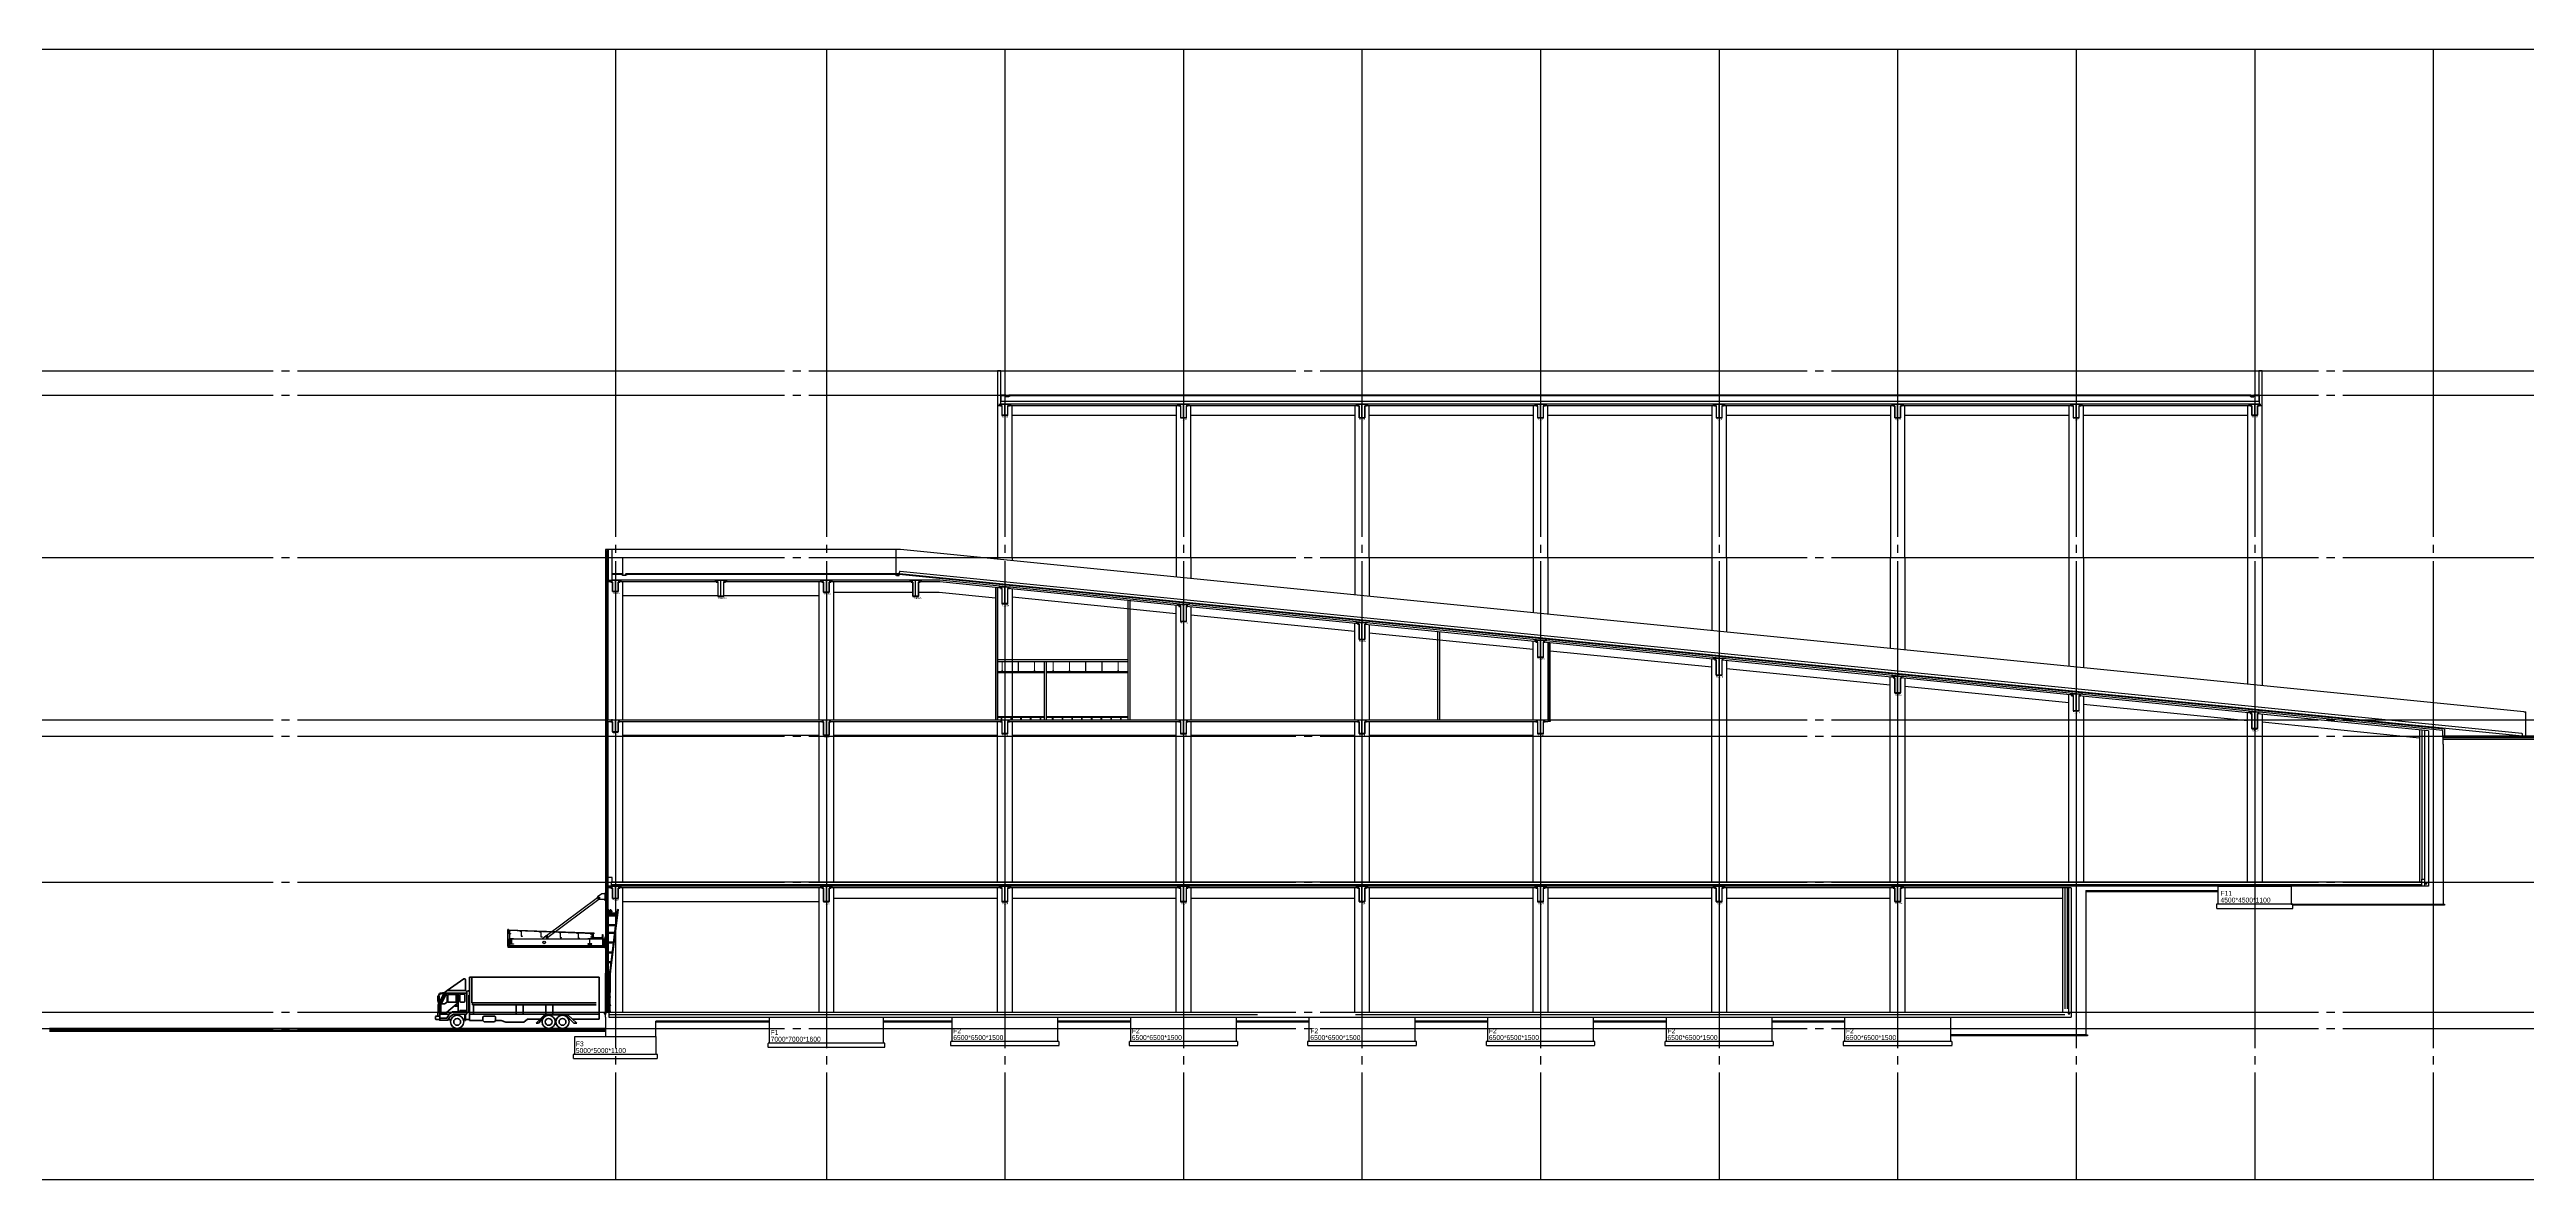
# Model space of a CAD drawing. Extents: x 152195838 to 323921156, y 365159662 to 730681027.
# Drawn here: x 161569649 to 161722248, y 365183762 to 365253346 of the extents above; entities that cross this region are included whole.
import ezdxf
from ezdxf.enums import TextEntityAlignment as Align
from ezdxf.xclip import XClip

# ---------------------------------------------------------------- set-up
doc = ezdxf.new("R2010")
doc.units = 0
doc.header["$MEASUREMENT"] = 0
doc.header["$XCLIPFRAME"] = 0
for name, pattern in [('CEN', [63, 60, -1, 1, -1]), ('H4', [4, 2, -2]), ('HID', [2.3, 1.5, -0.8]), ('HIDDENX2', [0.75, 0.5, -0.25]), ('main-sec$0$CONTIN', [0])]:
    doc.linetypes.add(name, pattern=pattern)
doc.layers.get('0').update_dxf_attribs({"linetype": 'CONTINUOUS'})
doc.layers.get('Defpoints').update_dxf_attribs({"linetype": 'CONTINUOUS'})
for name, color, linetype in [('4', 4, 'CONTINUOUS'), ('4A.TEC CEN', 1, 'CEN'), ('4A.TEC LAND', 53, 'CONTINUOUS'), ('4A.TEC 단열재', 252, 'CONTINUOUS'), ('4A.TEC 마감선 1', 6, 'CONTINUOUS'), ('4A.TEC 벽체 1', 2, 'CONTINUOUS'), ('4A.TEC 벽체 2', 3, 'CONTINUOUS'), ('4A.TEC 벽체 3', 4, 'CONTINUOUS'), ('6A', 6, 'H4'), ('ELE', 4, 'CONTINUOUS'), ('FIN', 6, 'CONTINUOUS'), ('HAT', 5, 'CONTINUOUS'), ('k-BESTO', 4, 'CONTINUOUS'), ('main-sec$0$5', 5, 'CONTINUOUS'), ('main-sec$0$6', 6, 'CONTINUOUS'), ('main-sec$0$7', 3, 'CONTINUOUS'), ('main-sec$0$BOLT', 8, 'CONTINUOUS'), ('main-sec$0$COR', 4, 'CONTINUOUS'), ('main-sec$0$EMBEDDED', 4, 'CONTINUOUS'), ('main-sec$0$FIN', 6, 'CONTINUOUS'), ('main-sec$0$INSUL', 8, 'CONTINUOUS'), ('main-sec$0$MAIN', 1, 'CONTINUOUS'), ('main-sec$0$MAIN B', 2, 'CONTINUOUS'), ('main-sec$0$MAIN G', 2, 'CONTINUOUS'), ('main-sec$0$PNL', 7, 'CONTINUOUS'), ('main-sec$0$PR', 6, 'CONTINUOUS'), ('main-sec$0$TPOSHEET', 7, 'CONTINUOUS'), ('main-sec$0$WEB_PL', 1, 'CONTINUOUS'), ('main-sec$0$~FLASHING', 4, 'CONTINUOUS'), ('OHD', 4, 'CONTINUOUS'), ('PANEL', 4, 'CONTINUOUS'), ('STL', 3, 'CONTINUOUS'), ('text', 3, 'CONTINUOUS'), ('WID', 4, 'CONTINUOUS'), ('㈜SE&C 기둥', 2, 'CONTINUOUS'), ('㈜SE&C 벽체 1', 2, 'CONTINUOUS'), ('㈜SE&C 벽체 4', 7, 'CONTINUOUS')]:
    doc.layers.add(name, color=color, linetype=linetype)
doc.layers.add('8ETC', color=8, linetype='CONTINUOUS', lineweight=0)
doc.layers.add('CEIL', color=9, linetype='CONTINUOUS', lineweight=0)
doc.layers.add('DEFPOINT', color=135, linetype='CONTINUOUS', plot=False)
doc.styles.add('돋움', font='')
doc.styles.get('돋움').set_extended_font_data('돋움')

# ---------------------------------------------------------------- blocks, each defined once
blk = doc.blocks.new('A$C63F46924')
at = {"layer": '8ETC', "color": 8, "lineweight": 50}
for p, q in [((2098, 3162), (10076, 3162)), ((2098, 3162), (2098, 939)), ((2237, 3162), (2237, 1581)), ((10076, 3162), (10076, 572)), ((157, 1679), (157, 1589)), ((157, 1589), (256, 1511)), ((215, 2099), (163, 1994)), ((169, 1438), (531, 2182)), ((232, 2076), (192, 1994)), ((192, 1679), (192, 1605)), ((192, 1605), (272, 1542)), ((589, 2166), (256, 1510)), ((300, 2162), (546, 2205)), ((317, 2139), (529, 2176)), ((327, 1557), (605, 2118)), ((327, 1557), (327, 1024)), ((638, 2094), (361, 1531)), ((361, 1531), (361, 1508)), ((560, 1508), (712, 1614)), ((575, 2230), (742, 2333)), ((589, 2166), (1935, 2166)), ((638, 2094), (712, 2094)), ((682, 979), (1323, 1536)), ((707, 2333), (1749, 3051)), ((707, 2333), (1841, 2333)), ((712, 1614), (712, 2094)), ((752, 1617), (1268, 1617)), ((753, 2094), (1268, 2094)), ((753, 1617), (753, 2094)), ((1268, 1617), (1268, 2094)), ((1323, 1536), (1323, 2166)), ((1399, 2165), (1399, 1021)), ((1498, 2058), (1498, 1675)), ((1556, 2117), (1743, 2117)), ((1556, 1617), (1743, 1617)), ((1801, 2058), (1801, 1675)), ((1841, 3003), (1841, 2333)), ((1979, 2306), (1935, 2243)), ((1935, 1021), (1935, 2243)), ((1979, 2306), (2042, 2306)), ((2040, 2048), (2040, 973)), ((2042, 2306), (2098, 2258)), ((2237, 1581), (9889, 1581)), ((2267, 1581), (2267, 1449)), ((0, 729), (34, 763)), ((0, 729), (0, 572)), ((0, 572), (28, 545)), ((28, 545), (203, 545)), ((34, 763), (256, 763)), ((141, 983), (256, 983)), ((141, 763), (141, 983)), ((169, 1438), (169, 983)), ((203, 545), (245, 503)), ((245, 503), (763, 503)), ((256, 1510), (256, 503)), ((256, 867), (837, 867)), ((256, 641), (685, 641)), ((361, 1508), (560, 1508)), ((386, 965), (644, 965)), ((685, 641), (837, 867)), ((776, 537), (951, 537)), ((837, 867), (1036, 1021)), ((1036, 1021), (1935, 1021)), ((1074, 867), (1884, 867)), ((1399, 986), (1399, 983)), ((1487, 1089), (1429, 1021)), ((1531, 1110), (1935, 1110)), ((1708, 546), (1810, 546)), ((1810, 867), (1810, 494)), ((1810, 494), (1846, 494)), ((1846, 867), (1846, 494)), ((1846, 546), (2098, 546)), ((1935, 1021), (1935, 937)), ((2040, 973), (2098, 973)), ((2098, 973), (2098, 481)), ((2098, 481), (2918, 481)), ((2157, 880), (10076, 880)), ((2267, 1449), (9889, 1449)), ((2330, 1449), (2330, 880)), ((2984, 757), (2918, 705)), ((2918, 705), (2918, 481)), ((2984, 413), (2918, 481)), ((2984, 757), (3640, 757)), ((2984, 413), (3640, 413)), ((3640, 757), (3690, 705)), ((3640, 413), (3690, 481)), ((3690, 705), (3690, 481)), ((3690, 481), (4047, 481)), ((4047, 481), (4322, 386)), ((4322, 386), (5434, 386)), ((4962, 1449), (4962, 880)), ((5388, 1449), (5388, 880)), ((5434, 386), (5657, 572)), ((5657, 572), (6450, 572)), ((6196, 315), (6705, 829)), ((6196, 315), (6337, 315)), ((6337, 315), (6785, 828)), ((6561, 572), (6601, 572)), ((6705, 880), (6705, 828)), ((6705, 828), (8144, 828)), ((6790, 1449), (6790, 880)), ((7216, 1449), (7216, 880)), ((7333, 572), (7455, 572)), ((8512, 315), (8021, 828)), ((8144, 880), (8144, 828)), ((8708, 315), (8144, 829)), ((8188, 572), (8266, 572)), ((8427, 572), (10076, 572)), ((8708, 315), (8512, 315))]:
    blk.add_line(p, q, dxfattribs=at)
for points in [[(144, 1994), (215, 1994), (215, 1679), (144, 1679)], [(1216, 1395), (1380, 1395), (1380, 1365), (1216, 1365)]]:
    blk.add_lwpolyline(points, close=True, dxfattribs=at)
for centre, radius in [((1331, 403), 403), ((1331, 403), 213), ((6967, 403), 403), ((6967, 403), 213), ((7821, 403), 403), ((7821, 403), 213)]:
    blk.add_circle(centre, radius, dxfattribs=at)
for centre, radius, start, end in [((1782, 3003), 58.7, 0, 124.55343), ((320, 2047), 117, 99.80785, 153.64514), ((337, 2024), 117, 99.80785, 153.64514), ((637, 2130), 117, 121.63856, 154.00551), ((1556, 2058), 58.7, 90, 180), ((1556, 1675), 58.7, 180, 270), ((1743, 2058), 58.7, 0, 90), ((1743, 1675), 58.7, 270, 0), ((1817, 2214), 121, 13.798, 78.77738), ((386, 1024), 58.7, 180, 270), ((644, 1024), 58.7, 270, 310.99027), ((1403, 271), 680, 118.88232, 160.08902), ((1531, 1051), 58.7, 90, 139.64311), ((1835, 956), 102, 298.39937, 349.30736), ((2157, 939), 58.7, 180, 270)]:
    blk.add_arc(centre, radius, start, end, dxfattribs=at)
blk = doc.blocks.new('main-sec$0$A$C51EC2C76')
at = {"layer": 'main-sec$0$6'}
for p, q in [((33, 56), (25, 56)), ((25, 56), (33, 56)), ((25, 55), (25, 56)), ((25, 56), (25, 56)), ((25, 54), (25, 55)), ((33, 54), (25, 54)), ((27, 56), (27, 54)), ((32, 50), (27, 45)), ((32, 47), (27, 41)), ((32, 43), (27, 38)), ((32, 40), (27, 34)), ((32, 36), (27, 31)), ((32, 33), (27, 28)), ((32, 30), (27, 24)), ((32, 26), (27, 21)), ((32, 23), (27, 18)), ((32, 20), (27, 14)), ((32, 17), (27, 11)), ((32, 13), (27, 8)), ((32, 9), (27, 4)), ((29, 1), (29, 53)), ((29, 1), (29, 0)), ((29, 0), (30, 1)), ((30, 1), (30, 53)), ((31, 56), (31, 54)), ((33, 56), (33, 54)), ((33, 56), (33, 56))]:
    blk.add_line(p, q, dxfattribs=at)
at = {"layer": 'main-sec$0$6', "const_width": 0.71}
for points in [[(0, 54), (2, 53), (5, 53), (5, 53), (5, 54), (6, 54), (6, 54), (7, 55), (8, 55), (8, 55), (9, 55), (10, 54), (10, 54), (10, 54), (11, 53), (11, 53), (13, 53), (15, 53), (16, 53), (16, 53), (17, 54), (17, 55), (18, 56), (19, 56), (20, 56), (20, 56), (21, 56), (22, 55), (23, 55), (23, 54), (23, 54), (24, 53), (24, 53), (26, 53), (28, 53), (29, 53)], [(58, 54), (56, 53), (54, 53), (53, 53), (53, 54), (53, 54), (52, 54), (52, 55), (51, 55), (50, 55), (49, 55), (49, 54), (48, 54), (48, 54), (48, 53), (47, 53), (45, 53), (44, 53), (42, 53), (42, 53), (42, 54), (41, 55), (40, 56), (40, 56), (39, 56), (38, 56), (37, 56), (36, 55), (36, 55), (35, 54), (35, 54), (35, 53), (34, 53), (33, 53), (31, 53), (29, 53)]]:
    blk.add_lwpolyline(points, dxfattribs=at)
blk = doc.blocks.new('rwe')
at = {"layer": 'main-sec$0$5'}
for points in [[(8534462, -367782), (8539710, -367980), (8539710, -368030), (8534460, -367832), (8534460, -367757), (8534410, -367757), (8534410, -368857), (8540410, -368857)], [(8534510, -367835), (8534510, -368782), (8534410, -368782), (8534410, -367758), (8534460, -367758), (8534460, -367833)], [(8534510, -367932), (8534510, -368857)]]:
    blk.add_lwpolyline(points, dxfattribs=at)
at = {"layer": 'main-sec$0$7', "color": 8}
for points in [[(8540410, -365577), (8540200, -365577), (8539950, -365764), (8539956, -365772)], [(8540040, -365884), (8540045, -365892), (8540410, -365892)], [(8536563, -368332), (8536563, -368304), (8536783, -368139), (8536789, -368147)], [(8536873, -368259), (8536878, -368267), (8536878, -368332)]]:
    blk.add_lwpolyline(points, dxfattribs=at)
at = {"layer": 'main-sec$0$BOLT', "color": 1}
for p, q in [((8540019, -365775), (8539980, -365804)), ((8539985, -365770), (8540014, -365809)), ((8540055, -365823), (8540016, -365852)), ((8540021, -365818), (8540050, -365857)), ((8536774, -368209), (8536812, -368180)), ((8536778, -368175), (8536807, -368214)), ((8536810, -368257), (8536848, -368228)), ((8536814, -368223), (8536843, -368262))]:
    blk.add_line(p, q, dxfattribs=at)
at = {"layer": 'main-sec$0$BOLT', "color": 8, "linetype": 'Continuous'}
for p, q in [((8540327, -368437), (8540292, -368437)), ((8540327, -368497), (8540292, -368497)), ((8540327, -368557), (8540292, -368557)), ((8540327, -368617), (8540292, -368617)), ((8540327, -368677), (8540292, -368677)), ((8540310, -368454), (8540310, -368419)), ((8540310, -368514), (8540310, -368479)), ((8540310, -368574), (8540310, -368539)), ((8540310, -368634), (8540310, -368599)), ((8540310, -368694), (8540310, -368659)), ((8540387, -368437), (8540352, -368437)), ((8540387, -368497), (8540352, -368497)), ((8540387, -368557), (8540352, -368557)), ((8540387, -368617), (8540352, -368617)), ((8540387, -368677), (8540352, -368677)), ((8540370, -368454), (8540370, -368419)), ((8540370, -368514), (8540370, -368479)), ((8540370, -368574), (8540370, -368539)), ((8540370, -368634), (8540370, -368599)), ((8540370, -368694), (8540370, -368659))]:
    blk.add_line(p, q, dxfattribs=at)
at = {"layer": 'main-sec$0$BOLT', "color": 0}
for centre in [(8540000, -365789), (8540036, -365837), (8536793, -368194), (8536829, -368242)]:
    blk.add_circle(centre, 12, dxfattribs=at)
at = {"layer": 'main-sec$0$BOLT', "color": 8, "linetype": 'Continuous'}
for centre in [(8540310, -368437), (8540310, -368497), (8540310, -368557), (8540310, -368617), (8540310, -368677), (8540370, -368437), (8540370, -368497), (8540370, -368557), (8540370, -368617), (8540370, -368677)]:
    blk.add_circle(centre, 11, dxfattribs=at)
at = {"layer": 'main-sec$0$COR'}
for points in [[(8539610, -368030), (8539498, -368028), (8539498, -368023), (8539615, -368025)], [(8539569, -368023), (8539569, -368024), (8539665, -368026), (8539665, -368106), (8539666, -368106), (8539666, -368025), (8539569, -368023)], [(8539615, -368025), (8539615, -368327), (8540255, -368327), (8540255, -368069), (8540260, -368069), (8540260, -368332), (8539610, -368332), (8539610, -368030)]]:
    blk.add_lwpolyline(points, dxfattribs=at)
at = {"layer": 'main-sec$0$EMBEDDED', "color": 8}
for points in [[(8540440, -366002), (8540410, -366002), (8540410, -365502), (8540440, -365502)], [(8540440, -368907), (8540410, -368907), (8540410, -368207), (8540440, -368207)]]:
    blk.add_lwpolyline(points, close=True, dxfattribs=at)
at = {"layer": 'main-sec$0$FIN'}
for p, q in [((8539618, -368034), (8539665, -368034)), ((8540260, -368279), (8540203, -368282))]:
    blk.add_line(p, q, dxfattribs=at)
at = {"layer": 'main-sec$0$INSUL'}
for p, q in [((8540041, -368271), (8540203, -368271)), ((8540041, -368272), (8540203, -368272)), ((8540176, -368271), (8540176, -368272))]:
    blk.add_line(p, q, dxfattribs=at)
at = {"layer": 'main-sec$0$INSUL', "const_width": 0.5}
for points in [[(8539775, -368269), (8539777, -368272)], [(8539778, -368269), (8539780, -368272)], [(8539781, -368269), (8539783, -368272)], [(8539784, -368269), (8539786, -368272)], [(8539787, -368269), (8539789, -368272)], [(8539790, -368269), (8539792, -368272)], [(8539793, -368269), (8539796, -368272)], [(8539796, -368269), (8539799, -368272)], [(8539799, -368269), (8539802, -368272)], [(8539802, -368269), (8539805, -368272)]]:
    blk.add_lwpolyline(points, dxfattribs=at)
at = {"layer": 'main-sec$0$MAIN', "color": 8, "linetype": 'Continuous'}
for p, q in [((8540410, -368332), (8540410, -368397)), ((8540410, -368717), (8540410, -368782))]:
    blk.add_line(p, q, dxfattribs=at)
at = {"layer": 'main-sec$0$MAIN', "color": 8, "linetype": 'main-sec$0$CONTIN'}
blk.add_line((8540410, -368397), (8540410, -368717), dxfattribs=at)
at = {"layer": 'main-sec$0$MAIN B'}
for p, q in [((8536805, -368135), (8539932, -365790)), ((8536889, -368247), (8540016, -365902)), ((8539940, -365784), (8540012, -365730)), ((8540012, -365730), (8540096, -365842)), ((8540024, -365896), (8540096, -365842)), ((8536805, -368135), (8536733, -368189)), ((8536733, -368189), (8536817, -368301)), ((8536889, -368247), (8536817, -368301))]:
    blk.add_line(p, q, dxfattribs=at)
for points in [[(8540029, -365904), (8540022, -365910), (8539926, -365782), (8539934, -365776)], [(8536895, -368255), (8536902, -368250), (8536806, -368122), (8536799, -368127)]]:
    blk.add_lwpolyline(points, close=True, dxfattribs=at)
at = {"layer": 'main-sec$0$MAIN B', "color": 6}
for points in [[(8534760, -368332), (8534760, -368346), (8534659, -368346, 0.4142136), (8534639, -368366), (8534639, -368638, 0.4142136), (8534659, -368658), (8534760, -368658), (8534760, -368672), (8534510, -368672), (8534510, -368658), (8534610, -368658, 0.4142136), (8534630, -368638), (8534630, -368366, 0.4142136), (8534610, -368346), (8534510, -368346), (8534510, -368332)], [(8539335, -368332), (8539335, -368346), (8539435, -368346, -0.4142136), (8539455, -368366), (8539455, -368638, -0.4142136), (8539435, -368658), (8539335, -368658), (8539335, -368672), (8539585, -368672), (8539585, -368658), (8539484, -368658, -0.4142136), (8539464, -368638), (8539464, -368366, -0.4142136), (8539484, -368346), (8539585, -368346), (8539585, -368332)]]:
    blk.add_lwpolyline(points, format="xyb", close=True, dxfattribs=at)
for radius in [82.5, 78]:
    blk.add_circle((8536660, -368557), radius, dxfattribs=at)
at = {"layer": 'main-sec$0$MAIN G'}
for p, q in [((8540400, -368332), (8540400, -368397)), ((8540400, -368717), (8540400, -368782))]:
    blk.add_line(p, q, dxfattribs=at)
for points in [[(8540400, -368782), (8534510, -368782), (8534510, -368332), (8540400, -368332)], [(8540400, -368768), (8534510, -368768), (8534510, -368346), (8540400, -368346)]]:
    blk.add_lwpolyline(points, dxfattribs=at)
at = {"layer": 'main-sec$0$MAIN G', "color": 8}
for points in [[(8540410, -368332), (8540410, -368332), (8540410, -368782), (8540410, -368782)], [(8540410, -368346), (8540410, -368346), (8540410, -368768), (8540410, -368768)]]:
    blk.add_lwpolyline(points, dxfattribs=at)
at = {"layer": 'main-sec$0$PNL'}
for p, q in [((8539618, -368034), (8539618, -368327)), ((8540255, -368326), (8539618, -368326)), ((8540255, -368327), (8539618, -368327)), ((8539619, -368034), (8539619, -368327)), ((8539667, -368086), (8539667, -368327)), ((8539668, -368086), (8539668, -368327)), ((8540255, -368277), (8539668, -368277)), ((8540255, -368278), (8539668, -368278)), ((8539668, -368332), (8540260, -368332))]:
    blk.add_line(p, q, dxfattribs=at)
at = {"layer": 'main-sec$0$PR'}
for points in [[(8534585, -367854), (8534585, -367837, 0.4142136), (8534581, -367834), (8534513, -367834, 0.4142136), (8534510, -367837), (8534510, -368031, 0.4142136), (8534513, -368034), (8534581, -368034, 0.4142136), (8534585, -368031), (8534585, -368014), (8534581, -368014), (8534581, -368031), (8534513, -368031), (8534513, -367837), (8534581, -367837), (8534581, -367854)], [(8539534, -368050), (8539534, -368033, -0.4142136), (8539538, -368030), (8539606, -368030, -0.4142136), (8539609, -368033), (8539609, -368227, -0.4142136), (8539606, -368230), (8539538, -368230, -0.4142136), (8539534, -368227), (8539534, -368210), (8539538, -368210), (8539538, -368227), (8539606, -368227), (8539606, -368033), (8539538, -368033), (8539538, -368050)]]:
    blk.add_lwpolyline(points, format="xyb", close=True, dxfattribs=at)
for points in [[(8535169, -367891), (8535169, -367871), (8535247, -367871), (8535247, -368171), (8535325, -368171), (8535325, -368151)], [(8536369, -367934), (8536369, -367914), (8536447, -367914), (8536447, -368214), (8536525, -368214), (8536525, -368194)], [(8537569, -367977), (8537569, -367957), (8537647, -367957), (8537647, -368257), (8537725, -368257), (8537725, -368237)], [(8538669, -368016), (8538669, -367996), (8538747, -367996), (8538747, -368296), (8538825, -368296), (8538825, -368276)]]:
    blk.add_lwpolyline(points, dxfattribs=at)
at = {"layer": 'main-sec$0$TPOSHEET', "const_width": 1.5}
for points in [[(8539508, -368020), (8539667, -368023)], [(8539667, -368023), (8539667, -368265), (8539748, -368265), (8539766, -368268), (8539805, -368268)], [(8540251, -368273), (8539667, -368273)], [(8539667, -368273), (8540202, -368273)], [(8540252, -368070), (8540252, -368265), (8540171, -368265), (8540153, -368268), (8540114, -368268)]]:
    blk.add_lwpolyline(points, dxfattribs=at)
at = {"layer": 'main-sec$0$WEB_PL', "color": 8, "linetype": 'Continuous'}
for p, q in [((8540410, -368397), (8540270, -368397)), ((8540270, -368717), (8540270, -368397)), ((8540410, -368717), (8540270, -368717))]:
    blk.add_line(p, q, dxfattribs=at)
at = {"layer": 'main-sec$0$~FLASHING'}
for points in [[(8539714, -368327), (8539714, -368328), (8539615, -368328, -0.4142136), (8539614, -368327), (8539614, -368135), (8539615, -368135), (8539615, -368327)], [(8540156, -368327), (8540156, -368328), (8540255, -368328, 0.4142136), (8540256, -368327), (8540256, -368228), (8540255, -368228), (8540255, -368327)]]:
    blk.add_lwpolyline(points, format="xyb", close=True, dxfattribs=at)
at = {"layer": 'main-sec$0$TPOSHEET'}
blk.add_blockref('main-sec$0$A$C51EC2C76', (8539695, -368324), dxfattribs=at)
at = {"layer": 'main-sec$0$TPOSHEET', "xscale": -1}
blk.add_blockref('main-sec$0$A$C51EC2C76', (8540224, -368324), dxfattribs=at)
blk = doc.blocks.new('A$Cc40f49f7')
at = {"layer": 'Defpoints'}
for p, q in [((0, 1175), (760, 1175)), ((380, 225), (380, 1175))]:
    blk.add_line(p, q, dxfattribs=at)
at = {"layer": 'k-BESTO'}
for p, q in [((100, 1075), (100, 1065)), ((210, 1075), (100, 1075)), ((100, 1075), (100, 1075)), ((100, 1065), (200, 1065)), ((200, 1065), (200, 225)), ((200, 225), (560, 225)), ((210, 235), (210, 1075)), ((550, 235), (210, 235)), ((660, 1075), (550, 1075)), ((550, 1075), (550, 235)), ((560, 225), (560, 1065)), ((560, 1065), (660, 1065)), ((660, 1065), (660, 1075))]:
    blk.add_line(p, q, dxfattribs=at)
at = {"layer": 'DEFPOINT', "linetype": 'ByBlock', "style": '돋움'}
blk.add_text('TUG4', height=100, dxfattribs=at).set_placement((215, 124), align=Align.MIDDLE_LEFT)
blk = doc.blocks.new('A$C998a973e')
at = {"layer": 'Defpoints'}
for p, q in [((0, 975), (760, 975)), ((380, 225), (380, 975))]:
    blk.add_line(p, q, dxfattribs=at)
at = {"layer": 'k-BESTO'}
for p, q in [((100, 875), (100, 865)), ((210, 875), (100, 875)), ((100, 875), (100, 875)), ((100, 865), (200, 865)), ((200, 865), (200, 225)), ((200, 225), (560, 225)), ((210, 235), (210, 875)), ((550, 235), (210, 235)), ((660, 875), (550, 875)), ((550, 875), (550, 235)), ((560, 225), (560, 865)), ((560, 865), (660, 865)), ((660, 865), (660, 875))]:
    blk.add_line(p, q, dxfattribs=at)
at = {"layer": 'DEFPOINT', "linetype": 'ByBlock', "style": '돋움'}
blk.add_text('TUG7', height=100, dxfattribs=at).set_placement((215, 124), align=Align.MIDDLE_LEFT)
blk = doc.blocks.new('A$Cf60f2c28')
at = {"layer": 'Defpoints'}
for p, q in [((0, 1125), (760, 1125)), ((380, 175), (380, 1125))]:
    blk.add_line(p, q, dxfattribs=at)
at = {"layer": 'k-BESTO'}
for p, q in [((100, 1025), (100, 1015)), ((210, 1025), (100, 1025)), ((100, 1025), (100, 1025)), ((100, 1015), (200, 1015)), ((200, 1015), (200, 175)), ((200, 175), (560, 175)), ((210, 185), (210, 1025)), ((550, 185), (210, 185)), ((660, 1025), (550, 1025)), ((550, 1025), (550, 185)), ((560, 175), (560, 1015)), ((560, 1015), (660, 1015)), ((660, 1015), (660, 1025))]:
    blk.add_line(p, q, dxfattribs=at)
at = {"layer": 'DEFPOINT', "linetype": 'ByBlock', "style": '돋움'}
blk.add_text('TUG8', height=100, dxfattribs=at).set_placement((215, 74), align=Align.MIDDLE_LEFT)
blk = doc.blocks.new('zw$4995')
at = {"layer": 'Defpoints'}
for p, q in [((0, 1094), (760, 1094)), ((380, 144), (380, 1094))]:
    blk.add_line(p, q, dxfattribs=at)
at = {"layer": 'k-BESTO'}
for p, q in [((100, 994), (100, 984)), ((210, 994), (100, 994)), ((100, 994), (100, 994)), ((100, 984), (200, 984)), ((200, 984), (200, 144)), ((200, 144), (560, 144)), ((210, 154), (210, 994)), ((550, 154), (210, 154)), ((660, 994), (550, 994)), ((550, 994), (550, 154)), ((560, 144), (560, 984)), ((560, 984), (660, 984)), ((660, 984), (660, 994))]:
    blk.add_line(p, q, dxfattribs=at)
at = {"layer": 'DEFPOINT', "linetype": 'ByBlock', "style": '돋움'}
blk.add_text('TUG4A', height=100, dxfattribs=at).set_placement((206, 53), align=Align.MIDDLE_LEFT)
blk = doc.blocks.new('zw$280B')
at = {"layer": '4A.TEC 단열재'}
blk.add_line((111800, 7850, -1667), (250, 7850, -1667), dxfattribs=at)
at = {"layer": '4A.TEC 마감선 1'}
blk.add_line((111800, 8000, -1667), (250, 8000, -1667), dxfattribs=at)
at = {"layer": '4A.TEC 마감선 1', "elevation": -1667, "flags": 128}
blk.add_lwpolyline([(89650, 7650), (89650, 0)], dxfattribs=at)
at = {"layer": '4A.TEC 벽체 1', "elevation": -1667}
blk.add_lwpolyline([(90200, 7650), (90200, -300)], dxfattribs=at)
at = {"layer": '4A.TEC 벽체 2', "elevation": -1667, "flags": 128}
for points in [[(89800, 7650), (89800, 200)], [(89950, 7650), (89950, 200)]]:
    blk.add_lwpolyline(points, dxfattribs=at)
at = {"layer": '㈜SE&C 기둥', "color": 8, "ltscale": 0.5, "elevation": -1667}
for points in [[(50, 0), (50, 7650)], [(950, 7650), (950, 0)], [(13050, 0), (13050, 7650)], [(13950, 7650), (13950, 0)], [(24050, 0), (24050, 7650)], [(24950, 7650), (24950, 0)], [(35050, 0), (35050, 7650)], [(35950, 7650), (35950, 0)], [(46050, 0), (46050, 7650)], [(46950, 7650), (46950, 0)], [(57050, 0), (57050, 7650)], [(57950, 7650), (57950, 0)], [(68050, 0), (68050, 7650)], [(68950, 7650), (68950, 0)], [(79050, 0), (79050, 7650)], [(79950, 7650), (79950, 0)], [(90050, 0), (90050, 7650)]]:
    blk.add_lwpolyline(points, dxfattribs=at)
at = {"layer": '㈜SE&C 벽체 1'}
for p, q in [((112200, 7750, -1667), (50, 7750, -1667)), ((50, 7750, -1667), (50, 7650, -1667)), ((330, 7650, -1667), (50, 7650, -1667)), ((13330, 7650, -1667), (670, 7650, -1667)), ((24330, 7650, -1667), (13670, 7650, -1667)), ((35330, 7650, -1667), (24670, 7650, -1667)), ((46330, 7650, -1667), (35670, 7650, -1667)), ((57330, 7650, -1667), (46670, 7650, -1667)), ((68330, 7650, -1667), (57670, 7650, -1667)), ((79330, 7650, -1667), (68670, 7650, -1667)), ((90200, 7650, -1667), (79670, 7650, -1667))]:
    blk.add_line(p, q, dxfattribs=at)
at = {"layer": '㈜SE&C 벽체 1', "elevation": -1667}
blk.add_lwpolyline([(0, 8000), (300, 8000), (300, 8300), (0, 8300)], close=True, dxfattribs=at)
at = {"layer": '㈜SE&C 벽체 1', "elevation": -1667, "flags": 128}
blk.add_lwpolyline([(50, 7750), (50, 8000), (250, 8000), (250, 7750)], dxfattribs=at)
at = {"layer": '㈜SE&C 벽체 4'}
for p, q in [((13050, 6800, -1667), (950, 6800, -1667)), ((24050, 7000, -1667), (13950, 7000, -1667)), ((35050, 7000, -1667), (24950, 7000, -1667)), ((46050, 7000, -1667), (35950, 7000, -1667)), ((57050, 7000, -1667), (46950, 7000, -1667)), ((68050, 7000, -1667), (57950, 7000, -1667)), ((79050, 7000, -1667), (68950, 7000, -1667)), ((89650, 7000, -1667), (79950, 7000, -1667))]:
    blk.add_line(p, q, dxfattribs=at)
at = {"layer": 'ELE'}
for name, p in [('A$C998a973e', (120, 6775, -1667)), ('A$Cf60f2c28', (13120, 6625, -1667)), ('A$Cc40f49f7', (24120, 6575, -1667)), ('A$Cc40f49f7', (35120, 6575, -1667)), ('A$Cc40f49f7', (46120, 6575, -1667)), ('A$Cc40f49f7', (57120, 6575, -1667)), ('A$Cc40f49f7', (68120, 6575, -1667)), ('zw$4995', (79120, 6656, -1667))]:
    blk.add_blockref(name, p, dxfattribs=at)
blk = doc.blocks.new('STOPER')
h = blk.add_hatch()
h.set_pattern_fill('ANSI32', color=4, scale=30, style=0)
h.set_pattern_definition([(45, (-19512.494, -16373.529), (-7.9549513, 7.9549513), []), (45, (-19507.191, -16373.529), (-7.9549513, 7.9549513), [])])
h.paths.add_polyline_path([(-379, 60), (-379, 30), (0, 30), (0, 60)])
for p, q in [((-400, 58), (-400, 32)), ((-390, 68), (-379, 68)), ((-390, 22), (-379, 22)), ((-385, 68), (-385, 22)), ((-385, 60), (-385, 30)), ((-379, 68), (-379, 22)), ((-379, 60), (0, 60)), ((-379, 30), (0, 30)), ((0, 65), (0, 0)), ((0, 65), (5, 65)), ((0, 5), (90, 5)), ((5, 65), (5, 5)), ((5, 60), (85, 60)), ((5, 30), (85, 30)), ((85, 65), (85, 5)), ((85, 65), (90, 65)), ((90, 65), (90, 0)), ((90, 60), (100, 60)), ((90, 30), (100, 30)), ((100, 60), (100, 30)), ((0, 0), (90, 0))]:
    blk.add_line(p, q)
for centre, start, end in [((-390, 58), 90, 180), ((-390, 32), 180, 270)]:
    blk.add_arc(centre, 10, start, end)
blk = doc.blocks.new('*X19')
at = {"color": 0}
for p, q in [((112, 375), (114, 377)), ((112, 375), (114, 377)), ((112, 375), (114, 377)), ((112, 375), (114, 377)), ((112, 375), (114, 377)), ((112, 376), (114, 377)), ((112, 376), (113, 377)), ((112, 376), (113, 377)), ((112, 376), (113, 377)), ((112, 376), (113, 377)), ((112, 376), (113, 377)), ((112, 377), (113, 377)), ((114, 375), (112, 377)), ((114, 375), (112, 377)), ((114, 375), (112, 376)), ((114, 375), (112, 376)), ((114, 375), (112, 376)), ((114, 375), (112, 376)), ((113, 375), (112, 376)), ((113, 375), (112, 376)), ((113, 375), (112, 375)), ((113, 375), (112, 375)), ((113, 375), (112, 375)), ((113, 375), (116, 377)), ((113, 375), (115, 377)), ((113, 375), (115, 377)), ((113, 375), (115, 377)), ((113, 375), (115, 377)), ((113, 375), (115, 377)), ((115, 375), (113, 377)), ((115, 375), (113, 377)), ((115, 375), (113, 377)), ((115, 375), (113, 377)), ((115, 375), (113, 377)), ((115, 375), (113, 377)), ((114, 375), (116, 377)), ((114, 375), (116, 377)), ((114, 375), (116, 377)), ((114, 375), (116, 377)), ((114, 375), (116, 377)), ((117, 375), (114, 377)), ((116, 375), (114, 377)), ((116, 375), (114, 377)), ((116, 375), (114, 377)), ((116, 375), (114, 377)), ((116, 375), (114, 377)), ((115, 375), (117, 377)), ((115, 375), (117, 377)), ((115, 375), (117, 377)), ((115, 375), (117, 377)), ((115, 375), (117, 377)), ((115, 375), (117, 377)), ((117, 375), (115, 377)), ((117, 375), (115, 377)), ((117, 375), (115, 377)), ((117, 375), (115, 377)), ((117, 375), (115, 377)), ((116, 375), (119, 377)), ((116, 375), (118, 377)), ((116, 375), (118, 377)), ((116, 375), (118, 377)), ((116, 375), (118, 377)), ((116, 375), (118, 377)), ((118, 375), (116, 377)), ((118, 375), (116, 377)), ((118, 375), (116, 377)), ((118, 375), (116, 377)), ((118, 375), (116, 377)), ((118, 375), (116, 377)), ((117, 375), (119, 377)), ((117, 375), (119, 377)), ((117, 375), (119, 377)), ((117, 375), (119, 377)), ((117, 375), (119, 377)), ((120, 375), (117, 377)), ((119, 375), (117, 377)), ((119, 375), (117, 377)), ((119, 375), (117, 377)), ((119, 375), (117, 377)), ((119, 375), (117, 377)), ((118, 375), (120, 377)), ((118, 375), (120, 377)), ((118, 375), (120, 377)), ((118, 375), (120, 377)), ((118, 375), (120, 377)), ((118, 375), (120, 377)), ((120, 375), (118, 377)), ((120, 375), (118, 377)), ((120, 375), (118, 377)), ((120, 375), (118, 377)), ((120, 375), (118, 377)), ((119, 375), (122, 377)), ((119, 375), (121, 377)), ((119, 375), (121, 377)), ((119, 375), (121, 377)), ((119, 375), (121, 377)), ((119, 375), (121, 377)), ((121, 375), (119, 377)), ((121, 375), (119, 377)), ((121, 375), (119, 377)), ((121, 375), (119, 377)), ((121, 375), (119, 377)), ((121, 375), (119, 377)), ((120, 375), (122, 377)), ((120, 375), (122, 377)), ((120, 375), (122, 377)), ((120, 375), (122, 377)), ((120, 375), (122, 377)), ((123, 375), (120, 377)), ((122, 375), (120, 377)), ((122, 375), (120, 377)), ((122, 375), (120, 377)), ((122, 375), (120, 377)), ((122, 375), (120, 377)), ((121, 375), (123, 377)), ((121, 375), (123, 377)), ((121, 375), (123, 377)), ((121, 375), (123, 377)), ((121, 375), (123, 377)), ((121, 375), (123, 377)), ((123, 375), (121, 377)), ((123, 375), (121, 377)), ((123, 375), (121, 377)), ((123, 375), (121, 377)), ((123, 375), (121, 377)), ((122, 375), (125, 377)), ((122, 375), (124, 377)), ((122, 375), (124, 377)), ((122, 375), (124, 377)), ((122, 375), (124, 377)), ((122, 375), (124, 377)), ((124, 375), (122, 377)), ((124, 375), (122, 377)), ((124, 375), (122, 377)), ((124, 375), (122, 377)), ((124, 375), (122, 377)), ((124, 375), (122, 377)), ((123, 375), (125, 377)), ((123, 375), (125, 377)), ((123, 375), (125, 377)), ((123, 375), (125, 377)), ((123, 375), (125, 377)), ((126, 375), (123, 377)), ((125, 375), (123, 377)), ((125, 375), (123, 377)), ((125, 375), (123, 377)), ((125, 375), (123, 377)), ((125, 375), (123, 377)), ((124, 375), (126, 377)), ((124, 375), (126, 377)), ((124, 375), (126, 377)), ((124, 375), (126, 377)), ((124, 375), (126, 377)), ((124, 375), (126, 377)), ((126, 375), (124, 377)), ((126, 375), (124, 377)), ((126, 375), (124, 377)), ((126, 375), (124, 377)), ((126, 375), (124, 377)), ((125, 375), (127, 377)), ((125, 375), (127, 377)), ((125, 375), (127, 377)), ((125, 375), (127, 377)), ((125, 375), (127, 377)), ((125, 375), (128, 377)), ((127, 375), (125, 377)), ((127, 375), (125, 377)), ((127, 375), (125, 377)), ((127, 375), (125, 377)), ((127, 375), (125, 377)), ((127, 375), (125, 377)), ((126, 375), (128, 377)), ((126, 375), (128, 377)), ((126, 375), (128, 377)), ((126, 375), (128, 377)), ((126, 375), (128, 377)), ((128, 375), (126, 377)), ((128, 375), (126, 377)), ((128, 375), (126, 377)), ((128, 375), (126, 377)), ((128, 375), (126, 377)), ((129, 375), (126, 377)), ((127, 375), (129, 377)), ((127, 375), (129, 377)), ((127, 375), (129, 377)), ((127, 375), (129, 377)), ((127, 375), (129, 377)), ((127, 375), (129, 377)), ((129, 375), (127, 377)), ((129, 375), (127, 377)), ((129, 375), (127, 377)), ((129, 375), (127, 377)), ((129, 375), (127, 377)), ((128, 375), (130, 377)), ((128, 375), (130, 377)), ((128, 375), (130, 377)), ((128, 375), (130, 377)), ((128, 375), (130, 377)), ((130, 375), (128, 377)), ((130, 375), (128, 377)), ((130, 375), (128, 377)), ((130, 375), (128, 377)), ((130, 375), (128, 377)), ((130, 375), (128, 377)), ((129, 375), (131, 377)), ((129, 375), (131, 377)), ((129, 375), (131, 377)), ((129, 375), (131, 377)), ((129, 375), (131, 377)), ((129, 375), (131, 377)), ((131, 375), (129, 377)), ((131, 375), (129, 377)), ((131, 375), (129, 377)), ((131, 375), (129, 377)), ((131, 375), (129, 377)), ((132, 375), (129, 377)), ((130, 375), (132, 377)), ((130, 375), (132, 377)), ((130, 375), (132, 377)), ((130, 375), (132, 377)), ((130, 375), (132, 377)), ((130, 375), (132, 377)), ((132, 375), (130, 377)), ((132, 375), (130, 377)), ((132, 375), (130, 377)), ((132, 375), (130, 377)), ((132, 375), (130, 377)), ((131, 375), (133, 377)), ((131, 375), (133, 377)), ((131, 375), (133, 377)), ((131, 375), (133, 377)), ((131, 375), (133, 377)), ((133, 375), (131, 377)), ((133, 375), (131, 377)), ((133, 375), (131, 377)), ((133, 375), (131, 377)), ((133, 375), (131, 377)), ((133, 375), (131, 377)), ((132, 375), (134, 377)), ((132, 375), (134, 377)), ((132, 375), (134, 377)), ((132, 375), (134, 377)), ((132, 375), (134, 377)), ((132, 375), (134, 377)), ((134, 375), (132, 377)), ((134, 375), (132, 377)), ((134, 375), (132, 377)), ((134, 375), (132, 377)), ((134, 375), (132, 377)), ((135, 375), (132, 377)), ((133, 375), (135, 377)), ((133, 375), (135, 377)), ((133, 375), (135, 377)), ((133, 375), (135, 377)), ((133, 375), (135, 377)), ((133, 375), (135, 377)), ((135, 375), (133, 377)), ((135, 375), (133, 377)), ((135, 375), (133, 377)), ((135, 375), (133, 377)), ((135, 375), (133, 377)), ((134, 375), (136, 377)), ((134, 375), (136, 377)), ((134, 375), (136, 377)), ((134, 375), (136, 377)), ((134, 375), (136, 377)), ((136, 375), (134, 377)), ((136, 375), (134, 377)), ((136, 375), (134, 377)), ((136, 375), (134, 377)), ((136, 375), (134, 377)), ((136, 375), (134, 377)), ((135, 375), (137, 377)), ((135, 375), (137, 377)), ((135, 375), (137, 377)), ((135, 375), (137, 377)), ((137, 375), (135, 377)), ((137, 375), (135, 377)), ((137, 375), (135, 377)), ((137, 375), (135, 377)), ((137, 375), (135, 377)), ((137, 375), (135, 377)), ((135, 375), (137, 376)), ((135, 375), (137, 376)), ((137, 376), (136, 377)), ((137, 376), (136, 377)), ((137, 376), (136, 377)), ((137, 376), (136, 377)), ((137, 376), (136, 377)), ((136, 375), (137, 376)), ((136, 375), (137, 376)), ((136, 375), (137, 376)), ((136, 375), (137, 376)), ((136, 375), (137, 375)), ((136, 375), (137, 375)), ((137, 376), (137, 377)), ((137, 377), (137, 377)), ((137, 375), (137, 375)), ((137, 375), (137, 375))]:
    blk.add_line(p, q, dxfattribs=at)
blk = doc.blocks.new('*X20')
at = {"color": 0}
for p, q in [((587, 375), (589, 377)), ((587, 375), (589, 377)), ((587, 375), (589, 377)), ((587, 375), (589, 377)), ((587, 375), (589, 377)), ((587, 375), (588, 377)), ((587, 375), (588, 377)), ((587, 376), (588, 377)), ((587, 376), (588, 377)), ((587, 376), (588, 377)), ((587, 376), (588, 377)), ((587, 376), (587, 377)), ((587, 377), (587, 377)), ((587, 377), (587, 377)), ((589, 375), (587, 377)), ((589, 375), (587, 377)), ((589, 375), (587, 377)), ((589, 375), (587, 377)), ((589, 375), (587, 377)), ((589, 375), (587, 376)), ((588, 375), (587, 376)), ((588, 375), (587, 376)), ((588, 375), (587, 376)), ((588, 375), (587, 376)), ((588, 375), (587, 375)), ((587, 375), (587, 375)), ((587, 375), (587, 375)), ((587, 375), (587, 375)), ((588, 375), (591, 377)), ((588, 375), (590, 377)), ((588, 375), (590, 377)), ((588, 375), (590, 377)), ((588, 375), (590, 377)), ((588, 375), (590, 377)), ((590, 375), (588, 377)), ((590, 375), (588, 377)), ((590, 375), (588, 377)), ((590, 375), (588, 377)), ((590, 375), (588, 377)), ((590, 375), (588, 377)), ((589, 375), (591, 377)), ((589, 375), (591, 377)), ((589, 375), (591, 377)), ((589, 375), (591, 377)), ((589, 375), (591, 377)), ((592, 375), (589, 377)), ((591, 375), (589, 377)), ((591, 375), (589, 377)), ((591, 375), (589, 377)), ((591, 375), (589, 377)), ((591, 375), (589, 377)), ((590, 375), (592, 377)), ((590, 375), (592, 377)), ((590, 375), (592, 377)), ((590, 375), (592, 377)), ((590, 375), (592, 377)), ((590, 375), (592, 377)), ((592, 375), (590, 377)), ((592, 375), (590, 377)), ((592, 375), (590, 377)), ((592, 375), (590, 377)), ((592, 375), (590, 377)), ((591, 375), (594, 377)), ((591, 375), (593, 377)), ((591, 375), (593, 377)), ((591, 375), (593, 377)), ((591, 375), (593, 377)), ((591, 375), (593, 377)), ((593, 375), (591, 377)), ((593, 375), (591, 377)), ((593, 375), (591, 377)), ((593, 375), (591, 377)), ((593, 375), (591, 377)), ((593, 375), (591, 377)), ((592, 375), (594, 377)), ((592, 375), (594, 377)), ((592, 375), (594, 377)), ((592, 375), (594, 377)), ((592, 375), (594, 377)), ((595, 375), (592, 377)), ((594, 375), (592, 377)), ((594, 375), (592, 377)), ((594, 375), (592, 377)), ((594, 375), (592, 377)), ((594, 375), (592, 377)), ((593, 375), (595, 377)), ((593, 375), (595, 377)), ((593, 375), (595, 377)), ((593, 375), (595, 377)), ((593, 375), (595, 377)), ((593, 375), (595, 377)), ((595, 375), (593, 377)), ((595, 375), (593, 377)), ((595, 375), (593, 377)), ((595, 375), (593, 377)), ((595, 375), (593, 377)), ((594, 375), (597, 377)), ((594, 375), (596, 377)), ((594, 375), (596, 377)), ((594, 375), (596, 377)), ((594, 375), (596, 377)), ((594, 375), (596, 377)), ((596, 375), (594, 377)), ((596, 375), (594, 377)), ((596, 375), (594, 377)), ((596, 375), (594, 377)), ((596, 375), (594, 377)), ((596, 375), (594, 377)), ((595, 375), (597, 377)), ((595, 375), (597, 377)), ((595, 375), (597, 377)), ((595, 375), (597, 377)), ((595, 375), (597, 377)), ((598, 375), (595, 377)), ((597, 375), (595, 377)), ((597, 375), (595, 377)), ((597, 375), (595, 377)), ((597, 375), (595, 377)), ((597, 375), (595, 377)), ((596, 375), (598, 377)), ((596, 375), (598, 377)), ((596, 375), (598, 377)), ((596, 375), (598, 377)), ((596, 375), (598, 377)), ((596, 375), (598, 377)), ((598, 375), (596, 377)), ((598, 375), (596, 377)), ((598, 375), (596, 377)), ((598, 375), (596, 377)), ((598, 375), (596, 377)), ((597, 375), (600, 377)), ((597, 375), (599, 377)), ((597, 375), (599, 377)), ((597, 375), (599, 377)), ((597, 375), (599, 377)), ((597, 375), (599, 377)), ((599, 375), (597, 377)), ((599, 375), (597, 377)), ((599, 375), (597, 377)), ((599, 375), (597, 377)), ((599, 375), (597, 377)), ((599, 375), (597, 377)), ((598, 375), (600, 377)), ((598, 375), (600, 377)), ((598, 375), (600, 377)), ((598, 375), (600, 377)), ((598, 375), (600, 377)), ((600, 375), (598, 377)), ((600, 375), (598, 377)), ((600, 375), (598, 377)), ((600, 375), (598, 377)), ((600, 375), (598, 377)), ((601, 375), (598, 377)), ((599, 375), (601, 377)), ((599, 375), (601, 377)), ((599, 375), (601, 377)), ((599, 375), (601, 377)), ((599, 375), (601, 377)), ((599, 375), (601, 377)), ((601, 375), (599, 377)), ((601, 375), (599, 377)), ((601, 375), (599, 377)), ((601, 375), (599, 377)), ((601, 375), (599, 377)), ((600, 375), (602, 377)), ((600, 375), (602, 377)), ((600, 375), (602, 377)), ((600, 375), (602, 377)), ((600, 375), (602, 377)), ((600, 375), (603, 377)), ((602, 375), (600, 377)), ((602, 375), (600, 377)), ((602, 375), (600, 377)), ((602, 375), (600, 377)), ((602, 375), (600, 377)), ((602, 375), (600, 377)), ((601, 375), (603, 377)), ((601, 375), (603, 377)), ((601, 375), (603, 377)), ((601, 375), (603, 377)), ((601, 375), (603, 377)), ((603, 375), (601, 377)), ((603, 375), (601, 377)), ((603, 375), (601, 377)), ((603, 375), (601, 377)), ((603, 375), (601, 377)), ((604, 375), (601, 377)), ((602, 375), (604, 377)), ((602, 375), (604, 377)), ((602, 375), (604, 377)), ((602, 375), (604, 377)), ((602, 375), (604, 377)), ((602, 375), (604, 377)), ((604, 375), (602, 377)), ((604, 375), (602, 377)), ((604, 375), (602, 377)), ((604, 375), (602, 377)), ((604, 375), (602, 377)), ((603, 375), (605, 377)), ((603, 375), (605, 377)), ((603, 375), (605, 377)), ((603, 375), (605, 377)), ((603, 375), (605, 377)), ((605, 375), (603, 377)), ((605, 375), (603, 377)), ((605, 375), (603, 377)), ((605, 375), (603, 377)), ((605, 375), (603, 377)), ((605, 375), (603, 377)), ((604, 375), (606, 377)), ((604, 375), (606, 377)), ((604, 375), (606, 377)), ((604, 375), (606, 377)), ((604, 375), (606, 377)), ((604, 375), (606, 377)), ((606, 375), (604, 377)), ((606, 375), (604, 377)), ((606, 375), (604, 377)), ((606, 375), (604, 377)), ((606, 375), (604, 377)), ((607, 375), (604, 377)), ((605, 375), (607, 377)), ((605, 375), (607, 377)), ((605, 375), (607, 377)), ((605, 375), (607, 377)), ((605, 375), (607, 377)), ((605, 375), (607, 377)), ((607, 375), (605, 377)), ((607, 375), (605, 377)), ((607, 375), (605, 377)), ((607, 375), (605, 377)), ((607, 375), (605, 377)), ((606, 375), (608, 377)), ((606, 375), (608, 377)), ((606, 375), (608, 377)), ((606, 375), (608, 377)), ((606, 375), (608, 377)), ((608, 375), (606, 377)), ((608, 375), (606, 377)), ((608, 375), (606, 377)), ((608, 375), (606, 377)), ((608, 375), (606, 377)), ((608, 375), (606, 377)), ((607, 375), (609, 377)), ((607, 375), (609, 377)), ((607, 375), (609, 377)), ((607, 375), (609, 377)), ((607, 375), (609, 377)), ((607, 375), (609, 377)), ((609, 375), (607, 377)), ((609, 375), (607, 377)), ((609, 375), (607, 377)), ((609, 375), (607, 377)), ((609, 375), (607, 377)), ((610, 375), (607, 377)), ((608, 375), (610, 377)), ((608, 375), (610, 377)), ((608, 375), (610, 377)), ((608, 375), (610, 377)), ((608, 375), (610, 377)), ((608, 375), (610, 377)), ((610, 375), (608, 377)), ((610, 375), (608, 377)), ((610, 375), (608, 377)), ((610, 375), (608, 377)), ((610, 375), (608, 377)), ((609, 375), (611, 377)), ((609, 375), (611, 377)), ((609, 375), (611, 377)), ((609, 375), (611, 377)), ((611, 375), (609, 377)), ((611, 375), (609, 377)), ((611, 375), (609, 377)), ((611, 375), (609, 377)), ((611, 375), (609, 377)), ((611, 375), (609, 377)), ((610, 375), (611, 377)), ((611, 375), (610, 377)), ((611, 375), (610, 377)), ((611, 375), (610, 377)), ((611, 376), (610, 377)), ((611, 376), (610, 377)), ((611, 376), (610, 377)), ((610, 375), (611, 376)), ((610, 375), (611, 376)), ((610, 375), (611, 376)), ((610, 375), (611, 376)), ((610, 375), (611, 376)), ((611, 376), (611, 377)), ((611, 376), (611, 377)), ((611, 376), (611, 377)), ((611, 377), (611, 377)), ((611, 375), (611, 376)), ((611, 375), (611, 375)), ((611, 375), (611, 375)), ((611, 375), (611, 375)), ((611, 375), (611, 375))]:
    blk.add_line(p, q, dxfattribs=at)
blk = doc.blocks.new('OHD-550-S')
at = {"ltscale": 0.3}
h = blk.add_hatch(color=256, dxfattribs=at)
h.paths.add_polyline_path([(-8, -10), (-7, -10), (-7, -10, -0.1839522), (-18, -10), (-18, -10), (-18, -10), (-18, 0), (-18, 0, -0.1839522), (-7, 0), (-8, 0)])
h.paths.add_polyline_path([(-10, -4), (-10, -1, 0.3531662), (-10, -1, 0.1068225), (-16, -1, 0.3531647), (-16, -1), (-16, -4, 0.4142136), (-16, -4), (-10, -4, 0.4142136)], flags=16)
h.paths.add_polyline_path([(-10, -6), (-16, -6, 0.4142136), (-16, -6), (-16, -9, 0.3531667), (-16, -9, 0.1068224), (-10, -9, 0.3531672), (-10, -9), (-10, -6, 0.4142136)], flags=16)
h = blk.add_hatch(color=256, dxfattribs=at)
h.paths.add_polyline_path([(-8, -500), (-7, -500, -0.1839522), (-18, -500), (-18, -500), (-18, -490), (-18, -490), (-18, -490, -0.1839522), (-7, -490), (-7, -490), (-8, -490)])
h.paths.add_polyline_path([(-10, -496, 0.4142136), (-10, -496), (-16, -496, 0.4142136), (-16, -496), (-16, -499, 0.3531664), (-16, -499, 0.1068224), (-10, -499, 0.353167), (-10, -499)], flags=16)
h.paths.add_polyline_path([(-10, -494), (-10, -491, 0.3531664), (-10, -491, 0.1068224), (-16, -491, 0.3531665), (-16, -491), (-16, -494, 0.4142136), (-16, -494), (-10, -494, 0.4142136)], flags=16)
h = blk.add_hatch(color=256, dxfattribs=at)
h.paths.add_polyline_path([(-4, -491), (-4, -491), (2, -491, -0.1518244), (3, -493, -0.386669), (3, -496, -0.1781342), (1, -496, -0.298755), (1, -492, 0.5849836), (1, -492), (-2, -492, 0.7096725), (-2, -492, -1.3964568), (-7, -494), (-7, -494, -0.3890143)])
h.paths.add_polyline_path([(2, -496, -0.3294873), (2, -492, -0.0919701), (3, -493, -0.3868138), (2, -496, -0.1022454)], flags=16)
for p, q in [((-18, -10), (-18, 0)), ((-18, 0), (-18, -10)), ((-18, 0), (-18, -10)), ((-18, -10), (-18, 0)), ((-8, -10), (-8, 0)), ((-8, 0), (-8, -10)), ((-8, 0), (-8, -10)), ((-8, -10), (-8, 0)), ((18, 10), (18, -15)), ((-30, -500), (-30, -469)), ((-18, -8), (-18, -2)), ((-18, -10), (-18, -10)), ((-18, -500), (-18, -490)), ((-18, -490), (-18, -500)), ((-18, -499), (-18, -490)), ((-18, -490), (-18, -499)), ((-18, -490), (-18, -499)), ((-18, -499), (-18, -490)), ((-18, -490), (-18, -490)), ((-18, -490), (-18, -490)), ((-18, -498), (-18, -492)), ((-8, -8), (-8, -2)), ((-8, -500), (-8, -490)), ((-8, -498), (-8, -492)), ((18, -15), (20, -15)), ((18, -489), (18, -464)), ((18, -464), (20, -464))]:
    blk.add_line(p, q)
at = {"layer": 'Defpoints', "color": 0, "linetype": 'ByBlock'}
for p in [(20, -170), (22, -170)]:
    blk.add_point(p, dxfattribs=at)
at = {"layer": 'PANEL'}
for p, q in [((-30, 0), (-30, -51)), ((-30, 0), (-18, 0)), ((-8, 0), (2, 0)), ((4, 10), (2, 0)), ((5, 10), (3, -1)), ((4, 10), (20, 10)), ((5, 10), (20, 10)), ((20, 10), (20, -17)), ((20, 10), (20, -17)), ((-30, -51), (-27, -53)), ((-30, -74), (-27, -72)), ((-30, -74), (-30, -176)), ((-30, -176), (-27, -178)), ((-30, -199), (-27, -197)), ((-30, -199), (-30, -301)), ((-30, -301), (-27, -303)), ((-30, -324), (-27, -322)), ((-30, -324), (-30, -426)), ((-30, -426), (-27, -428)), ((-30, -449), (-27, -447)), ((-30, -449), (-30, -500)), ((-18, -500), (-30, -500)), ((-29, -1), (-29, -50)), ((-29, -1), (-18, -1)), ((-29, -50), (-27, -52)), ((-29, -75), (-27, -72)), ((-29, -75), (-29, -175)), ((-29, -175), (-27, -178)), ((-29, -200), (-27, -198)), ((-29, -200), (-29, -300)), ((-29, -300), (-27, -302)), ((-29, -325), (-27, -322)), ((-29, -325), (-29, -425)), ((-29, -425), (-27, -428)), ((-29, -450), (-27, -448)), ((-29, -450), (-29, -500)), ((-18, -500), (-29, -500)), ((-27, -52), (-27, -72)), ((-27, -53), (-27, -72)), ((-27, -178), (-27, -198)), ((-27, -178), (-27, -197)), ((-27, -302), (-27, -322)), ((-27, -303), (-27, -322)), ((-27, -428), (-27, -448)), ((-27, -428), (-27, -447)), ((-18, -1), (-18, -10)), ((-18, -490), (-18, -499)), ((-18, -500), (-18, -500)), ((-8, -10), (-3, -10)), ((-8, -490), (1, -490)), ((-8, -500), (-1, -500)), ((-7, -1), (3, -1)), ((-7, -1), (-7, -10)), ((-7, -10), (-3, -10)), ((-7, -500), (-7, -490)), ((-7, -490), (1, -490)), ((-7, -500), (-2, -500)), ((-3, -10), (-3, -10)), ((-2, -496), (-2, -496)), ((1, -490), (2, -489)), ((1, -490), (2, -490)), ((20, -489), (2, -489)), ((20, -490), (2, -490)), ((20, -17), (18, -20)), ((18, -64), (18, -20)), ((20, -67), (18, -64)), ((20, -116), (18, -119)), ((18, -119), (18, -163)), ((20, -166), (18, -163)), ((20, -215), (18, -218)), ((18, -218), (18, -262)), ((20, -265), (18, -262)), ((20, -314), (18, -317)), ((18, -317), (18, -361)), ((20, -364), (18, -361)), ((20, -413), (18, -416)), ((18, -416), (18, -460)), ((20, -463), (18, -460)), ((20, -18), (19, -21)), ((19, -21), (19, -63)), ((20, -67), (19, -63)), ((20, -116), (19, -120)), ((19, -162), (19, -120)), ((20, -166), (19, -162)), ((20, -215), (19, -219)), ((19, -261), (19, -219)), ((20, -265), (19, -261)), ((20, -314), (19, -318)), ((19, -360), (19, -318)), ((20, -364), (19, -360)), ((20, -413), (19, -417)), ((19, -459), (19, -417)), ((20, -463), (19, -459)), ((20, -67), (20, -116)), ((20, -67), (20, -116)), ((20, -166), (20, -215)), ((20, -166), (20, -215)), ((20, -265), (20, -314)), ((20, -265), (20, -314)), ((20, -364), (20, -413)), ((20, -364), (20, -413)), ((20, -489), (20, -463)), ((20, -490), (20, -463))]:
    blk.add_line(p, q, dxfattribs=at)
blk.add_lwpolyline([(0, -495, -0.2211075), (-1, -498, -0.4142136), (-2, -500)], format="xyb", dxfattribs=at)
for centre, radius, start, end in [((0, -497), 1.9, 112.645, 142.94685), ((1, -498), 3.6, 115.39039, 141.01031), ((0, -495), 0.4, 42.97628, 132.75161), ((-1, -495), 0.25, 22.56726, 154.46155), ((-1, -499), 1, 270, 0), ((-5, -497), 5.15, 334.01729, 25.35843)]:
    blk.add_arc(centre, radius, start, end, dxfattribs=at)
at = {"layer": 'WID'}
for p, q in [((-18, -10), (-18, -10)), ((-18, -490), (-18, -490)), ((-7, -10), (-7, -10)), ((-7, -490), (-7, -490)), ((-4, -491), (-4, -491))]:
    blk.add_line(p, q, dxfattribs=at)
at = {"layer": 'WID', "color": 4}
for p, q in [((-4, -491), (2, -491)), ((-2, -492), (1, -492))]:
    blk.add_line(p, q, dxfattribs=at)
at = {"layer": 'WID'}
for points in [[(-10, -4, 0.4142136), (-10, -4), (-10, -1, 0.3531627), (-10, -1, 0.1068225), (-16, -1, 0.3531627), (-16, -1), (-16, -4, 0.4142136), (-16, -4)], [(-10, -9, 0.3531627), (-10, -9), (-10, -6, 0.4142136), (-10, -6), (-16, -6, 0.4142136), (-16, -6), (-16, -9, 0.3531627), (-16, -9, 0.1068225)], [(-10, -491, -0.3531627), (-10, -491), (-10, -494, -0.4142136), (-10, -494), (-16, -494, -0.4142136), (-16, -494), (-16, -491, -0.3531627), (-16, -491, -0.1068225)], [(-10, -496, -0.4142136), (-10, -496), (-10, -499, -0.3531627), (-10, -499, -0.1068225), (-16, -499, -0.3531627), (-16, -499), (-16, -496, -0.4142136), (-16, -496)]]:
    blk.add_lwpolyline(points, format="xyb", close=True, dxfattribs=at)
at = {"layer": 'WID', "color": 4}
blk.add_lwpolyline([(2, -491, -0.1518244), (3, -493, -0.386669), (3, -496, -0.1781342), (1, -496, -0.3008762), (1, -492)], format="xyb", dxfattribs=at)
at = {"layer": 'WID'}
for centre, radius, start, end in [((-13, -14), 15.5, 69.15368, 110.84632), ((-13, 4), 15.5, 249.15368, 290.84632), ((-13, -504), 15.5, 69.15368, 110.84632), ((-13, -486), 15.5, 249.15368, 290.84632), ((-2, -492), 0.1, 90, 221.13734)]:
    blk.add_arc(centre, radius, start, end, dxfattribs=at)
at = {"layer": 'WID', "color": 4}
for centre, radius, start, end in [((-4, -494), 2.9, 90.51684, 42.09441), ((1, -492), 0.25, 335.16368, 90), ((4, -494), 3.11, 143.52721, 216.47279), ((0, -495), 3.6, 43.49133, 62.11616), ((1, -494), 2.14, 315.69005, 44.30995), ((2, -494), 2.3, 258.32412, 281.67588)]:
    blk.add_arc(centre, radius, start, end, dxfattribs=at)
at = {"extrusion": (0, 0, -1), "zscale": -1, "rotation": 270}
for name in ['*X19', '*X20']:
    blk.add_blockref(name, (-394, 122), dxfattribs=at)
blk = doc.blocks.new('11')
at = {"layer": 'OHD'}
for p, q in [((5130, -25176), (5159, -25168)), ((5130, -25190), (5130, -25176)), ((5130, -25176), (5139, -25181)), ((5130, -25190), (5130, -25176)), ((5130, -25176), (5139, -25181)), ((5130, -25190), (5139, -25185)), ((5130, -25190), (5139, -25185)), ((5130, -25190), (5197, -25207)), ((5130, -25190), (5197, -25207)), ((5131, -25176), (5139, -25181)), ((5131, -25176), (5139, -25181)), ((5131, -25190), (5139, -25185)), ((5131, -25190), (5139, -25185)), ((5139, -25184), (5139, -25182)), ((5139, -25184), (5139, -25182)), ((5140, -25181), (5195, -25167)), ((5140, -25181), (5195, -25167)), ((5140, -25185), (5195, -25199)), ((5140, -25185), (5195, -25199)), ((5181, -25163), (5195, -25159)), ((5181, -25163), (5195, -25159)), ((5195, -25159), (5197, -25159)), ((5195, -25159), (5197, -25159)), ((5196, -25161), (5199, -25160)), ((5196, -25161), (5199, -25160)), ((5196, -25205), (5199, -25206)), ((5196, -25205), (5199, -25206))]:
    blk.add_line(p, q, dxfattribs=at)
at = {"layer": 'OHD', "color": 7}
for p, q in [((5196, -25167), (5196, -25159)), ((5196, -25167), (5196, -25159)), ((5196, -25199), (5196, -25207)), ((5196, -25199), (5196, -25207)), ((5197, -25159), (5197, -25142)), ((5197, -25159), (5197, -25142)), ((5197, -25207), (5197, -25225)), ((5197, -25207), (5197, -25225)), ((5199, -25160), (5199, -25142)), ((5199, -25160), (5199, -25142)), ((5199, -25206), (5199, -25225)), ((5199, -25206), (5199, -25225))]:
    blk.add_line(p, q, dxfattribs=at)
at = {"layer": 'OHD', "color": 7, "linetype": 'CEN'}
for p, q in [((5197, -25142), (5199, -25142)), ((5197, -25142), (5199, -25142)), ((5197, -25225), (5199, -25225)), ((5197, -25225), (5199, -25225))]:
    blk.add_line(p, q, dxfattribs=at)
at = {"layer": 'OHD'}
for centre, radius, start, end in [((5140, -25181), 0.858, 236.06619, 284.37278), ((5138, -25182), 0.858, 0, 56.06619), ((5140, -25181), 0.858, 236.06619, 284.37278), ((5138, -25182), 0.858, 0, 56.06619), ((5138, -25184), 0.858, 303.93381, 0), ((5195, -25167), 0.429, 284.37278, 0), ((5195, -25167), 0.429, 284.37278, 0), ((5195, -25199), 0.429, 0, 75.62722), ((5195, -25199), 0.429, 0, 75.62722), ((5199, -25160), 0.429, 284.37278, 0), ((5199, -25160), 0.429, 284.37278, 0), ((5199, -25206), 0.429, 0, 75.62722), ((5199, -25206), 0.429, 0, 75.62722)]:
    blk.add_arc(centre, radius, start, end, dxfattribs=at)
at = {"layer": 'OHD', "color": 7}
for centre, start, end in [((5197, -25142), 90, 180), ((5197, -25142), 90, 180), ((5197, -25225), 180, 270), ((5197, -25225), 180, 270), ((5199, -25142), 0, 90), ((5199, -25142), 0, 90), ((5199, -25225), 270, 0), ((5199, -25225), 270, 0)]:
    blk.add_arc(centre, 0.429, start, end, dxfattribs=at)
blk = doc.blocks.new('roll')
at = {"layer": 'OHD'}
for p, q in [((32, 0), (-32, 0)), ((0, 32), (0, -32)), ((8, -4), (28, 1)), ((8, -4), (28, 1)), ((9, -2), (26, 2)), ((9, -2), (26, 2)), ((25, 0), (27, 5)), ((25, 0), (27, 5)), ((27, 5), (28, 5)), ((27, 5), (28, 5)), ((28, 1), (28, 5)), ((28, 1), (28, 5)), ((-21, -14), (8, -6)), ((0, -5), (8, -4)), ((0, -5), (8, -4)), ((5, -3), (7, -3)), ((5, -3), (7, -3)), ((7, -4), (8, -4)), ((7, -4), (8, -4)), ((8, -14), (29, -8)), ((8, -14), (29, -8)), ((9, -4), (9, -2)), ((9, -4), (9, -2)), ((13, -15), (21, -13)), ((13, -13), (13, -15)), ((13, -15), (21, -13)), ((13, -13), (13, -15)), ((21, -11), (21, -13)), ((21, -11), (21, -13))]:
    blk.add_line(p, q, dxfattribs=at)
at = {"layer": 'OHD', "color": 1}
for p, q in [((-13, 0), (13, 0)), ((-13, 0), (13, 0)), ((0, -14), (0, 15)), ((0, -14), (0, 15)), ((17, 14), (17, -18)), ((17, 14), (17, -18))]:
    blk.add_line(p, q, dxfattribs=at)
at = {"layer": 'OHD', "color": 7}
for p, q in [((29, -8), (29, 1)), ((29, -8), (29, 1)), ((8, -13), (8, -4)), ((8, -13), (8, -4))]:
    blk.add_line(p, q, dxfattribs=at)
at = {"layer": 'OHD', "color": 1, "linetype": 'HID'}
for p, q in [((13, -13), (13, -3)), ((13, -13), (13, -3)), ((21, -11), (21, -1)), ((21, -11), (21, -1))]:
    blk.add_line(p, q, dxfattribs=at)
at = {"layer": 'OHD', "color": 2}
for p, q in [((13, -13), (21, -11)), ((13, -13), (21, -11)), ((21, -12), (13, -13)), ((13, -14), (21, -12)), ((21, -12), (13, -14)), ((13, -14), (21, -12)), ((21, -12), (13, -13)), ((13, -14), (21, -12)), ((21, -12), (13, -14)), ((13, -14), (21, -12)), ((21, -13), (13, -14)), ((13, -15), (21, -13)), ((21, -13), (13, -14)), ((13, -15), (21, -13))]:
    blk.add_line(p, q, dxfattribs=at)
for radius in [25.1, 20.8]:
    blk.add_circle((0, 0), radius, dxfattribs=at)
at = {"layer": 'OHD', "color": 4}
for radius in [13.9, 12.3, 10.1]:
    blk.add_circle((0, 0), radius, dxfattribs=at)
at = {"layer": 'OHD', "color": 6}
blk.add_circle((0, 0), 9.46, dxfattribs=at)
at = {"layer": 'OHD'}
for radius in [4.65, 4.22]:
    blk.add_circle((0, 0), radius, dxfattribs=at)
for centre, radius, start, end in [((0, 0), 7.95, 340.81023, 284.41777), ((0, 0), 7.95, 340.81023, 284.41777), ((0, 0), 5.36, 330.99721, 287.7667), ((0, 0), 5.36, 330.99721, 287.7667), ((20, -10), 13.9, 65.91148, 142.83407), ((20, -10), 13.9, 65.91148, 142.83407), ((27, 5), 0.429, 104.37278, 156.81654), ((27, 5), 0.429, 104.37278, 156.81654), ((28, 5), 0.429, 1.27615, 104.37278), ((28, 5), 0.429, 1.27615, 104.37278), ((29, 1), 0.429, 0, 104.37278), ((29, 1), 0.429, 0, 104.37278), ((-13, -22), 0.858, 303.93381, 0), ((-12, -24), 0.858, 75.62722, 123.93381), ((-12, -24), 0.858, 75.62722, 123.93381), ((8, -13), 0.429, 180, 284.37278), ((8, -13), 0.429, 180, 284.37278), ((13, -15), 0.429, 180, 284.37278), ((13, -15), 0.429, 180, 284.37278), ((20, -13), 0.429, 284.37278, 0), ((20, -13), 0.429, 284.37278, 0), ((29, -8), 0.429, 284.37278, 0), ((29, -8), 0.429, 284.37278, 0)]:
    blk.add_arc(centre, radius, start, end, dxfattribs=at)
blk = doc.blocks.new('as7w')
at = {"ltscale": 0.3}
h = blk.add_hatch(color=256, dxfattribs=at)
h.paths.add_polyline_path([(160244916, 365194503), (160244917, 365194503), (160244917, 365194502, -0.1839522), (160244906, 365194502), (160244906, 365194503), (160244906, 365194503), (160244906, 365194513), (160244906, 365194513, -0.1839522), (160244917, 365194513), (160244916, 365194513)])
h.paths.add_polyline_path([(160244914, 365194509), (160244914, 365194511, 0.3531662), (160244914, 365194511, 0.1068225), (160244908, 365194511, 0.3531647), (160244908, 365194511), (160244908, 365194509, 0.4142136), (160244908, 365194508), (160244914, 365194508, 0.4142136)], flags=16)
h.paths.add_polyline_path([(160244914, 365194506), (160244908, 365194506, 0.4142136), (160244908, 365194506), (160244908, 365194504, 0.3531667), (160244908, 365194503, 0.1068224), (160244914, 365194503, 0.3531672), (160244914, 365194504), (160244914, 365194506, 0.4142136)], flags=16)
at = {"layer": 'OHD'}
h = blk.add_hatch(color=256, dxfattribs=at)
h.paths.add_polyline_path([(160244899, 365196540, -0.060025), (160244881, 365196570, -0.0579822), (160244876, 365196586), (160244876, 365196582, 0.0457451), (160244881, 365196568, 0.0568447), (160244897, 365196540, 5.899951)])
h.paths.add_polyline_path([(160244875, 365196586, 0.0137458), (160244876, 365196582), (160244876, 365196586, -0.005891), (160244876, 365196587), (160244876, 365196594), (160244875, 365196595), (160244875, 365196596), (160244875, 365196596), (160244875, 365196593), (160244875, 365196593)])
h.paths.add_polyline_path([(160244876, 365196594), (160244876, 365196596), (160244875, 365196596), (160244875, 365196595)], flags=16)
at = {"layer": 'OHD', "ltscale": 0.002}
h = blk.add_hatch(dxfattribs=at)
h.set_pattern_fill('NET3', color=256, scale=0.3)
h.set_pattern_definition([(7e-15, (138863480.718, 416101420.3022), (0, 0.9525), []), (60, (138863480.718, 416101420.3022), (-0.824889197105, 0.47625), []), (120, (138863480.718, 416101420.3022), (-0.824889197105, -0.47625), [])])
edge = h.paths.add_edge_path()
edge.add_ellipse((160244916, 365194084), major_axis=(20.3, 0), ratio=1, start_angle=189.24975, end_angle=279.64668)
edge.add_ellipse((160244923, 365194084), major_axis=(20.3, 0), ratio=1, start_angle=260.35332, end_angle=350.75025)
edge.add_ellipse((160244881, 365194091), major_axis=(62.1, 0), ratio=1, start_angle=350.43725, end_angle=374.70196)
edge.add_ellipse((160244941, 365194109), major_axis=(1.97, 0), ratio=1, start_angle=289.23351, end_angle=610.76649)
edge.add_ellipse((160244880, 365194091), major_axis=(-62.1, 0), ratio=1, start_angle=530.43725, end_angle=554.70196, ccw=False)
edge.add_ellipse((160244923, 365194083), major_axis=(-18.2, 0), ratio=1, start_angle=436.9454, end_angle=532.82926, ccw=False)
edge.add_ellipse((160244915, 365194083), major_axis=(-18.2, 0), ratio=1, start_angle=367.17074, end_angle=463.0546, ccw=False)
edge.add_ellipse((160244958, 365194091), major_axis=(-62.1, 0), ratio=1, start_angle=345.29804, end_angle=369.56275, ccw=False)
edge.add_ellipse((160244898, 365194109), major_axis=(1.97, 0), ratio=1, start_angle=289.23961, end_angle=610.76039)
edge.add_ellipse((160244957, 365194091), major_axis=(62.1, 0), ratio=1, start_angle=165.29804, end_angle=189.56275)
at = {"layer": 'OHD'}
for points in [[(160244901, 365194072, 1), (160244898, 365194072, 1)], [(160244908, 365194066, 1), (160244906, 365194066, 1)], [(160244932, 365194066, 1), (160244930, 365194066, 1)], [(160244940, 365194072, 1), (160244938, 365194072, 1)]]:
    blk.add_hatch(color=256, dxfattribs=at).paths.add_polyline_path(points)
h = blk.add_hatch(color=256, dxfattribs=at)
h.paths.add_polyline_path([(160244925, 365194102, -0.2438035), (160244926, 365194100, -1), (160244923, 365194100, -0.483525), (160244924, 365194102, 0.5376612), (160244905, 365194089, 1), (160244933, 365194089, 0.2898054)])
h.paths.add_polyline_path([(160244930, 365194089, -1), (160244908, 365194089, -1)], flags=16)
at = {"layer": 'OHD', "ltscale": 0.3}
h = blk.add_hatch(color=256, dxfattribs=at)
h.paths.add_polyline_path([(160244920, 365194122), (160244920, 365194122), (160244926, 365194121, -0.1518244), (160244927, 365194120, -0.386669), (160244927, 365194116, -0.1781342), (160244925, 365194116, -0.298755), (160244925, 365194120, 0.5849836), (160244925, 365194121), (160244922, 365194121, 0.7096725), (160244922, 365194121, -1.3964568), (160244917, 365194118), (160244917, 365194119, -0.3890143)])
h.paths.add_polyline_path([(160244926, 365194117, -0.3294873), (160244926, 365194120, -0.0919701), (160244927, 365194120, -0.3868138), (160244927, 365194117, -0.1022454)], flags=16)
for p, q in [((160244906, 365194503), (160244906, 365194513)), ((160244906, 365194513), (160244906, 365194503)), ((160244906, 365194513), (160244906, 365194503)), ((160244906, 365194503), (160244906, 365194513)), ((160244906, 365194505), (160244906, 365194511)), ((160244906, 365194503), (160244906, 365194503)), ((160244916, 365194503), (160244916, 365194513)), ((160244916, 365194513), (160244916, 365194503)), ((160244916, 365194513), (160244916, 365194503)), ((160244916, 365194503), (160244916, 365194513)), ((160244916, 365194505), (160244916, 365194511)), ((160244942, 365194522), (160244942, 365194498)), ((160244942, 365194498), (160244944, 365194498))]:
    blk.add_line(p, q)
at = {"layer": '4A.TEC 벽체 3'}
for p, q in [((160244702, 365196463), (160244877, 365196463)), ((160244777, 365196513), (160244877, 365196513))]:
    blk.add_line(p, q, dxfattribs=at)
at = {"layer": 'Defpoints', "color": 0, "linetype": 'ByBlock'}
for p in [(160244944, 365194343), (160244946, 365194343)]:
    blk.add_point(p, dxfattribs=at)
at = {"layer": 'OHD', "color": 253}
for p, q in [((160244777, 365196539), (160244777, 365200413)), ((160244877, 365200213), (160244777, 365200213)), ((160244873, 365200309), (160244781, 365200217)), ((160244873, 365200217), (160244781, 365200309)), ((160244877, 365194063), (160244877, 365200413)), ((160244877, 365200188), (160245473, 365200188)), ((160244877, 365200128), (160245466, 365200128)), ((160244877, 365200050), (160245400, 365200050)), ((160244877, 365199990), (160245393, 365199990)), ((160244877, 365199462), (160245328, 365199462)), ((160244877, 365199402), (160245320, 365199402)), ((160244877, 365198986), (160245269, 365198986)), ((160244877, 365198926), (160245262, 365198926)), ((160244877, 365198386), (160245195, 365198386)), ((160244877, 365198326), (160245187, 365198326)), ((160244877, 365197786), (160245121, 365197786)), ((160244877, 365197726), (160245113, 365197726)), ((160244702, 365194063), (160244702, 365196463)), ((160244782, 365196518), (160244872, 365196608)), ((160244872, 365196518), (160244782, 365196608)), ((160244877, 365197186), (160245047, 365197186)), ((160244877, 365197126), (160245039, 365197126))]:
    blk.add_line(p, q, dxfattribs=at)
at = {"layer": 'OHD', "color": 4}
for p, q in [((160244957, 365196464), (160245441, 365200379)), ((160245012, 365196457), (160245496, 365200372)), ((160245496, 365200372), (160245441, 365200379)), ((160244936, 365194063), (160244957, 365196464)), ((160244991, 365194063), (160245014, 365196464)), ((160244896, 365194106), (160244896, 365194106)), ((160244899, 365194107), (160244899, 365194106)), ((160244939, 365194107), (160244939, 365194106)), ((160244942, 365194106), (160244942, 365194106))]:
    blk.add_line(p, q, dxfattribs=at)
at = {"layer": 'OHD'}
for p, q in [((160244877, 365196539), (160244877, 365196464)), ((160244877, 365196539), (160244877, 365196464)), ((160244944, 365195523), (160244944, 365195495)), ((160244893, 365194128), (160244893, 365194188)), ((160244906, 365194113), (160244894, 365194113)), ((160244906, 365194113), (160244895, 365194113)), ((160244906, 365194113), (160244906, 365194123)), ((160244906, 365194123), (160244906, 365194113)), ((160244906, 365194114), (160244906, 365194123)), ((160244906, 365194123), (160244906, 365194114)), ((160244906, 365194123), (160244906, 365194114)), ((160244906, 365194114), (160244906, 365194123)), ((160244906, 365194122), (160244906, 365194114)), ((160244906, 365194115), (160244906, 365194121)), ((160244906, 365194113), (160244906, 365194113)), ((160244916, 365194113), (160244916, 365194123)), ((160244916, 365194115), (160244916, 365194121)), ((160244916, 365194113), (160244923, 365194113)), ((160244917, 365194113), (160244917, 365194122)), ((160244917, 365194113), (160244922, 365194113)), ((160244944, 365194523), (160244944, 365194495)), ((160244944, 365194123), (160244944, 365194095))]:
    blk.add_line(p, q, dxfattribs=at)
at = {"layer": 'OHD', "color": 4, "linetype": 'Continuous'}
for p, q in [((160244893, 365194136), (160244893, 365194106)), ((160244896, 365194106), (160244893, 365194106)), ((160244939, 365194106), (160244899, 365194106)), ((160244937, 365194108), (160244901, 365194108)), ((160244946, 365194106), (160244942, 365194106)), ((160244942, 365194106), (160244946, 365194106)), ((160244946, 365194136), (160244946, 365194106))]:
    blk.add_line(p, q, dxfattribs=at)
at = {"layer": 'OHD', "color": 253}
for points in [[(160244877, 365200213), (160244777, 365200213), (160244777, 365200313), (160244877, 365200313)], [(160244877, 365196513), (160244777, 365196513), (160244777, 365196613), (160244877, 365196613)]]:
    blk.add_lwpolyline(points, close=True, dxfattribs=at)
for points in [[(160244873, 365200215), (160244781, 365200215, -0.4142136), (160244779, 365200217), (160244779, 365200309, -0.4142136), (160244781, 365200311), (160244873, 365200311, -0.4142136), (160244875, 365200309), (160244875, 365200217, -0.4142136)], [(160244886, 365200298), (160244886, 365200318, -1), (160244896, 365200318), (160244896, 365200298, -1)], [(160244886, 365200208, 1), (160244896, 365200208), (160244896, 365200228, 1), (160244886, 365200228)], [(160244872, 365196516), (160244782, 365196516, -0.4142136), (160244780, 365196518), (160244780, 365196608, -0.4142136), (160244782, 365196610), (160244872, 365196610, -0.4142136), (160244874, 365196608), (160244874, 365196518, -0.4142136)]]:
    blk.add_lwpolyline(points, format="xyb", close=True, dxfattribs=at)
blk.add_lwpolyline([(160244971, 365200333), (160244917, 365200333, 0.2679492), (160244917, 365200333, -0.5773503), (160244916, 365200333, 0.2679492), (160244916, 365200333), (160244882, 365200333, 0.4142136), (160244877, 365200328), (160244877, 365200198, 0.4142136), (160244882, 365200193), (160244916, 365200193, 0.2679492), (160244916, 365200194, -0.5773503), (160244917, 365200194, 0.2679492), (160244917, 365200193), (160244971, 365200193)], format="xyb", dxfattribs=at)
blk.add_lwpolyline([(160244916, 365200333), (160244916, 365200193)], dxfattribs=at)
at = {"layer": 'OHD'}
blk.add_lwpolyline([(160245011, 365200417), (160245011, 365200110)], dxfattribs=at)
at = {"layer": 'OHD', "color": 2}
for points in [[(160244900, 365196541, -2.775129), (160244896, 365196541), (160244896, 365196543), (160244892, 365196543), (160244892, 365196493), (160244894, 365196493), (160244894, 365196513), (160244902, 365196513), (160244902, 365196515), (160244894, 365196515), (160244894, 365196523), (160244944, 365196523), (160244944, 365196493), (160244946, 365196493), (160244946, 365196543), (160244943, 365196543), (160244943, 365196541), (160244943, 365196541, -2.4494897), (160244938, 365196541), (160244939, 365196541), (160244939, 365196543), (160244900, 365196543), (160244900, 365196541)], [(160244944, 365196534, -0.8138153), (160244936, 365196541), (160244903, 365196541, -0.8138153), (160244894, 365196534), (160244894, 365196525), (160244944, 365196525)]]:
    blk.add_lwpolyline(points, format="xyb", close=True, dxfattribs=at)
at = {"layer": 'OHD'}
blk.add_lwpolyline([(160244914, 365194117, -0.4142136), (160244914, 365194117), (160244914, 365194114, -0.3531627), (160244914, 365194114, -0.1068225), (160244908, 365194114, -0.3531627), (160244908, 365194114), (160244908, 365194117, -0.4142136), (160244908, 365194117)], format="xyb", close=True, dxfattribs=at)
blk.add_lwpolyline([(160244924, 365194117, -0.2211075), (160244923, 365194114, -0.4142136), (160244922, 365194113)], format="xyb", dxfattribs=at)
at = {"layer": 'OHD', "color": 253}
for radius in [80.7, 70.7, 25, 15]:
    blk.add_circle((160245011, 365200263), radius, dxfattribs=at)
at = {"layer": 'OHD'}
for centre, radius in [((160244899, 365194072), 1.17), ((160244919, 365194089), 14.3), ((160244907, 365194066), 1.17), ((160244919, 365194089), 11.3), ((160244931, 365194066), 1.17), ((160244939, 365194072), 1.17)]:
    blk.add_circle(centre, radius, dxfattribs=at)
for centre, radius, start, end in [((160245013, 365196627), 145, 203.94182, 216.95566), ((160244911, 365194127), 15.5, 249.15368, 290.84632), ((160244923, 365194114), 1, 270, 0), ((160244919, 365194116), 5.15, 334.01729, 25.35843)]:
    blk.add_arc(centre, radius, start, end, dxfattribs=at)
at = {"layer": 'OHD', "color": 4}
for centre, radius, start, end in [((160244898, 365194109), 3.73, 341.42755, 152.44937), ((160244898, 365194109), 2.6, 304.83228, 238.34422), ((160244957, 365194091), 62.1, 165.29804, 189.56275), ((160244898, 365194109), 1.97, 289.23961, 250.76039), ((160244958, 365194091), 62.1, 165.29804, 189.56275), ((160244916, 365194084), 20.3, 189.24975, 279.64668), ((160244915, 365194083), 18.2, 187.17074, 283.0546), ((160244920, 365194119), 2.9, 90.51684, 42.09441), ((160244923, 365194083), 18.2, 256.9454, 352.82926), ((160244923, 365194084), 20.3, 260.35332, 350.75025), ((160244941, 365194109), 3.73, 27.55063, 198.57245), ((160244941, 365194109), 2.6, 301.65578, 235.16772), ((160244941, 365194109), 1.97, 289.23351, 250.76649), ((160244880, 365194091), 62.1, 350.43725, 14.70196), ((160244881, 365194091), 62.1, 350.43725, 14.70196)]:
    blk.add_arc(centre, radius, start, end, dxfattribs=at)
at = {"layer": 'PANEL'}
for p, q in [((160244894, 365194513), (160244894, 365194462)), ((160244894, 365194513), (160244906, 365194513)), ((160244894, 365194462), (160244897, 365194460)), ((160244894, 365194438), (160244897, 365194440)), ((160244894, 365194438), (160244894, 365194337)), ((160244894, 365194337), (160244897, 365194335)), ((160244894, 365194313), (160244897, 365194315)), ((160244894, 365194313), (160244894, 365194212)), ((160244894, 365194212), (160244897, 365194210)), ((160244894, 365194188), (160244897, 365194190)), ((160244894, 365194188), (160244894, 365194087)), ((160244894, 365194087), (160244897, 365194085)), ((160244895, 365194512), (160244895, 365194462)), ((160244895, 365194512), (160244906, 365194512)), ((160244895, 365194462), (160244897, 365194460)), ((160244895, 365194438), (160244897, 365194440)), ((160244895, 365194438), (160244895, 365194337)), ((160244895, 365194337), (160244897, 365194335)), ((160244895, 365194313), (160244897, 365194315)), ((160244895, 365194313), (160244895, 365194212)), ((160244895, 365194212), (160244897, 365194210)), ((160244895, 365194188), (160244897, 365194190)), ((160244895, 365194188), (160244895, 365194087)), ((160244895, 365194087), (160244897, 365194085)), ((160244897, 365194460), (160244897, 365194440)), ((160244897, 365194460), (160244897, 365194440)), ((160244897, 365194335), (160244897, 365194315)), ((160244897, 365194335), (160244897, 365194315)), ((160244897, 365194210), (160244897, 365194190)), ((160244897, 365194210), (160244897, 365194190)), ((160244897, 365194085), (160244897, 365194065)), ((160244897, 365194085), (160244897, 365194065)), ((160244906, 365194512), (160244906, 365194503)), ((160244916, 365194513), (160244926, 365194513)), ((160244916, 365194503), (160244921, 365194503)), ((160244917, 365194512), (160244927, 365194512)), ((160244917, 365194512), (160244917, 365194503)), ((160244917, 365194503), (160244921, 365194503)), ((160244921, 365194503), (160244921, 365194503)), ((160244928, 365194523), (160244926, 365194513)), ((160244929, 365194522), (160244927, 365194512)), ((160244928, 365194523), (160244944, 365194523)), ((160244929, 365194522), (160244944, 365194522)), ((160244944, 365194495), (160244942, 365194492)), ((160244942, 365194449), (160244942, 365194492)), ((160244944, 365194446), (160244942, 365194449)), ((160244944, 365194397), (160244942, 365194393)), ((160244942, 365194393), (160244942, 365194350)), ((160244944, 365194347), (160244942, 365194350)), ((160244944, 365194298), (160244942, 365194294)), ((160244942, 365194294), (160244942, 365194251)), ((160244944, 365194248), (160244942, 365194251)), ((160244944, 365194199), (160244942, 365194195)), ((160244942, 365194195), (160244942, 365194152)), ((160244944, 365194149), (160244942, 365194152)), ((160244944, 365194100), (160244942, 365194096)), ((160244942, 365194096), (160244942, 365194063)), ((160244944, 365194495), (160244943, 365194492)), ((160244943, 365194492), (160244943, 365194449)), ((160244944, 365194446), (160244943, 365194449)), ((160244944, 365194396), (160244943, 365194393)), ((160244943, 365194350), (160244943, 365194393)), ((160244944, 365194347), (160244943, 365194350)), ((160244944, 365194297), (160244943, 365194294)), ((160244943, 365194251), (160244943, 365194294)), ((160244944, 365194248), (160244943, 365194251)), ((160244944, 365194198), (160244943, 365194195)), ((160244943, 365194152), (160244943, 365194195)), ((160244944, 365194149), (160244943, 365194152)), ((160244944, 365194099), (160244943, 365194096)), ((160244943, 365194063), (160244943, 365194096)), ((160244944, 365194523), (160244944, 365194495)), ((160244944, 365194522), (160244944, 365194495)), ((160244944, 365194446), (160244944, 365194396)), ((160244944, 365194446), (160244944, 365194397)), ((160244944, 365194347), (160244944, 365194298)), ((160244944, 365194347), (160244944, 365194297)), ((160244944, 365194248), (160244944, 365194198)), ((160244944, 365194248), (160244944, 365194199)), ((160244944, 365194149), (160244944, 365194100)), ((160244944, 365194149), (160244944, 365194099))]:
    blk.add_line(p, q, dxfattribs=at)
at = {"layer": 'WID'}
for p, q in [((160244906, 365194503), (160244906, 365194502)), ((160244917, 365194502), (160244917, 365194503))]:
    blk.add_line(p, q, dxfattribs=at)
for points in [[(160244914, 365194508, 0.4142136), (160244914, 365194509), (160244914, 365194511, 0.3531627), (160244914, 365194511, 0.1068225), (160244908, 365194511, 0.3531627), (160244908, 365194511), (160244908, 365194509, 0.4142136), (160244908, 365194508)], [(160244914, 365194503, 0.3531627), (160244914, 365194504), (160244914, 365194506, 0.4142136), (160244914, 365194506), (160244908, 365194506, 0.4142136), (160244908, 365194506), (160244908, 365194504, 0.3531627), (160244908, 365194503, 0.1068225)]]:
    blk.add_lwpolyline(points, format="xyb", close=True, dxfattribs=at)
for centre, start, end in [((160244911, 365194498), 69.15368, 110.84632), ((160244911, 365194517), 249.15368, 290.84632)]:
    blk.add_arc(centre, 15.5, start, end, dxfattribs=at)
at = {"extrusion": (0, 0, -1), "zscale": -1, "rotation": 270}
blk.add_blockref('*X19', (-160245319, 365194634), dxfattribs=at)
at = {"layer": 'OHD', "color": 4, "xscale": 0.6999999992549412, "yscale": 0.6999999992549412, "zscale": 0.6999999992549412, "rotation": 82.959632747149}
blk.add_blockref('STOPER', (160245488, 365200310), dxfattribs=at)
at = {"layer": 'OHD'}
for p in [(160244924, 365196513), (160244924, 365196013), (160244924, 365195513), (160244924, 365195013)]:
    blk.add_blockref('OHD-550-S', p, dxfattribs=at)
at = {"layer": 'OHD', "xscale": -1}
for name, p in [('11', (160250145, 365221685)), ('roll', (160244980, 365196526)), ('11', (160250143, 365221165)), ('11', (160250143, 365220665)), ('11', (160250143, 365220165)), ('roll', (160244978, 365195506)), ('roll', (160244978, 365195006)), ('roll', (160244982, 365196005)), ('11', (160250143, 365219665)), ('roll', (160244978, 365194506)), ('roll', (160244978, 365194106))]:
    blk.add_blockref(name, p, dxfattribs=at)
blk = doc.blocks.new('zw$BDE9')
at = {"layer": '4'}
for p, q in [((41, 0), (41, 71)), ((41, 0), (241, 0)), ((241, 0), (241, 71))]:
    blk.add_line(p, q, dxfattribs=at)
at = {"layer": '6A'}
for p, q in [((41, 71), (0, 10)), ((43, 66), (5, 10)), ((61, 71), (41, 71)), ((61, 66), (43, 66))]:
    blk.add_line(p, q, dxfattribs=at)
at = {"layer": 'FIN'}
for p, q in [((61, 34), (61, 71)), ((76, 20), (61, 34)), ((206, 20), (76, 20)), ((221, 35), (206, 20)), ((221, 35), (221, 71))]:
    blk.add_line(p, q, dxfattribs=at)
at = {"layer": 'STL'}
for points in [[(41, 100), (42, 100, -0.4142136), (45, 97), (45, 75), (58, 75, -0.4142136), (61, 72), (61, 71), (41, 71)], [(241, 100), (239, 100, 0.4142136), (237, 97), (237, 75), (223, 75, 0.4142136), (221, 72), (221, 71), (241, 71)]]:
    blk.add_lwpolyline(points, format="xyb", close=True, dxfattribs=at)
blk = doc.blocks.new('A$C41129959')
at = {"layer": '4A.TEC 마감선 1'}
for p, q in [((20, 450), (0, 435)), ((0, 435), (0, 50))]:
    blk.add_line(p, q, dxfattribs=at)
at = {"layer": '㈜SE&C 벽체 1'}
blk.add_lwpolyline([(0, 450), (20, 450), (20, -100)], dxfattribs=at)
blk = doc.blocks.new('A$Cd58d5578')
at = {"layer": 'Defpoints'}
for p, q in [((0, 864), (760, 864)), ((380, 164), (380, 864))]:
    blk.add_line(p, q, dxfattribs=at)
at = {"layer": 'k-BESTO'}
for p, q in [((100, 764), (100, 754)), ((210, 764), (100, 764)), ((100, 764), (100, 764)), ((100, 754), (200, 754)), ((200, 754), (200, 164)), ((200, 164), (560, 164)), ((210, 174), (210, 764)), ((550, 174), (210, 174)), ((660, 764), (550, 764)), ((550, 764), (550, 174)), ((560, 164), (560, 754)), ((560, 754), (660, 754)), ((660, 754), (660, 764))]:
    blk.add_line(p, q, dxfattribs=at)
at = {"layer": 'DEFPOINT', "linetype": 'ByBlock', "style": '돋움'}
blk.add_text('TUG3', height=100, dxfattribs=at).set_placement((206, 73), align=Align.MIDDLE_LEFT)
blk = doc.blocks.new('A$C42906cf6')
at = {"layer": 'Defpoints'}
for p, q in [((0, 1014), (760, 1014)), ((380, 164), (380, 1014))]:
    blk.add_line(p, q, dxfattribs=at)
at = {"layer": 'k-BESTO'}
for p, q in [((100, 914), (100, 904)), ((210, 914), (100, 914)), ((100, 914), (100, 914)), ((100, 904), (200, 904)), ((200, 904), (200, 164)), ((200, 164), (560, 164)), ((210, 174), (210, 914)), ((550, 174), (210, 174)), ((660, 914), (550, 914)), ((550, 914), (550, 174)), ((560, 164), (560, 904)), ((560, 904), (660, 904)), ((660, 904), (660, 914))]:
    blk.add_line(p, q, dxfattribs=at)
at = {"layer": 'DEFPOINT', "linetype": 'ByBlock', "style": '돋움'}
blk.add_text('TUG4', height=100, dxfattribs=at).set_placement((206, 73), align=Align.MIDDLE_LEFT)
blk = doc.blocks.new('dwgCCD2')
at = {"layer": '4A.TEC 단열재'}
blk.add_line((77713, 9600), (213, 9600), dxfattribs=at)
at = {"layer": '4A.TEC 마감선 1', "color": 6, "ltscale": 0.5}
for p, q in [((513, 10000), (213, 10000)), ((513, 9950), (213, 9950)), ((77213, 10000), (713, 10000)), ((77213, 9950), (713, 9950)), ((77713, 10000), (77413, 10000)), ((77713, 9950), (77413, 9950))]:
    blk.add_line(p, q, dxfattribs=at)
at = {"layer": '㈜SE&C 기둥', "color": 8, "ltscale": 0.5}
for points in [[(13, 9350), (13, 0)], [(913, 0), (913, 9350)], [(11013, 9350), (11013, 0)], [(11913, 0), (11913, 9350)], [(22013, 9350), (22013, 0)], [(22913, 0), (22913, 9350)], [(33013, 9350), (33013, 0)], [(33913, 0), (33913, 9350)], [(44013, 9350), (44013, 0)], [(44913, 0), (44913, 9350)], [(55013, 9350), (55013, 0)], [(55913, 0), (55913, 9350)], [(66013, 9350), (66013, 0)], [(66913, 0), (66913, 9350)], [(77013, 9350), (77013, 0)], [(77913, 0), (77913, 9350)]]:
    blk.add_lwpolyline(points, dxfattribs=at)
at = {"layer": '㈜SE&C 벽체 1'}
for p, q in [((293, 9350), (13, 9350)), ((77733, 9450), (193, 9450)), ((11293, 9350), (633, 9350)), ((22293, 9350), (11633, 9350)), ((33293, 9350), (22633, 9350)), ((44293, 9350), (33633, 9350)), ((55293, 9350), (44633, 9350)), ((66293, 9350), (55633, 9350)), ((77293, 9350), (66633, 9350)), ((77913, 9350), (77633, 9350))]:
    blk.add_line(p, q, dxfattribs=at)
for points in [[(213, 10000), (213, 11500), (13, 11500), (13, 9350)], [(77913, 9350), (77913, 11500), (77713, 11500), (77713, 10000)]]:
    blk.add_lwpolyline(points, dxfattribs=at)
at = {"layer": '㈜SE&C 벽체 4'}
for p, q in [((11013, 8750), (913, 8750)), ((22013, 8750), (11913, 8750)), ((33013, 8750), (22913, 8750)), ((44013, 8750), (33913, 8750)), ((55013, 8750), (44913, 8750)), ((66013, 8750), (55913, 8750)), ((77013, 8750), (66913, 8750))]:
    blk.add_line(p, q, dxfattribs=at)
at = {"layer": '4A.TEC 마감선 1', "xscale": -1}
blk.add_blockref('zw$BDE9', (754, 9900), dxfattribs=at)
at = {"layer": '4A.TEC 마감선 1'}
blk.add_blockref('zw$BDE9', (77172, 9900), dxfattribs=at)
at = {"layer": '4A.TEC 벽체 3', "linetype": 'Continuous', "xscale": -1}
blk.add_blockref('A$C41129959', (213, 9550), dxfattribs=at)
at = {"layer": '4A.TEC 벽체 3', "linetype": 'Continuous'}
blk.add_blockref('A$C41129959', (77713, 9550), dxfattribs=at)
at = {"layer": 'ELE'}
for name, p in [('A$Cd58d5578', (83, 8586)), ('A$C42906cf6', (11083, 8436)), ('A$C42906cf6', (22083, 8436)), ('A$C42906cf6', (33083, 8436)), ('A$C42906cf6', (44083, 8436)), ('A$C42906cf6', (55083, 8436)), ('A$C42906cf6', (66083, 8436)), ('A$Cd58d5578', (77083, 8586))]:
    blk.add_blockref(name, p, dxfattribs=at)
blk = doc.blocks.new('A$C9989e60b')
at = {"layer": 'Defpoints'}
for p, q in [((0, 1014), (760, 1014)), ((380, 164), (380, 1014))]:
    blk.add_line(p, q, dxfattribs=at)
at = {"layer": 'k-BESTO'}
for p, q in [((100, 914), (100, 904)), ((210, 914), (100, 914)), ((100, 914), (100, 914)), ((100, 904), (200, 904)), ((200, 904), (200, 164)), ((200, 164), (560, 164)), ((210, 174), (210, 914)), ((550, 174), (210, 174)), ((660, 914), (550, 914)), ((550, 914), (550, 174)), ((560, 164), (560, 904)), ((560, 904), (660, 904)), ((660, 904), (660, 914))]:
    blk.add_line(p, q, dxfattribs=at)
at = {"layer": 'DEFPOINT', "linetype": 'ByBlock', "style": '돋움'}
blk.add_text('TUG4', height=100, dxfattribs=at).set_placement((206, 73), align=Align.MIDDLE_LEFT)
blk = doc.blocks.new('A$Cf6bfedad')
at = {"layer": 'Defpoints'}
for p, q in [((0, 765), (760, 765)), ((380, 165), (380, 765))]:
    blk.add_line(p, q, dxfattribs=at)
at = {"layer": 'k-BESTO'}
for p, q in [((100, 665), (100, 655)), ((210, 665), (100, 665)), ((100, 665), (100, 665)), ((100, 655), (200, 655)), ((200, 655), (200, 165)), ((200, 165), (560, 165)), ((210, 175), (210, 665)), ((550, 175), (210, 175)), ((660, 665), (550, 665)), ((550, 665), (550, 175)), ((560, 165), (560, 655)), ((560, 655), (660, 655)), ((660, 655), (660, 665))]:
    blk.add_line(p, q, dxfattribs=at)
at = {"layer": 'DEFPOINT', "linetype": 'ByBlock', "style": '돋움'}
blk.add_text('TUG11', height=100, dxfattribs=at).set_placement((206, 74), align=Align.MIDDLE_LEFT)
blk = doc.blocks.new('A$C2695ade5')
at = {"layer": 'Defpoints'}
for p, q in [((0, 914), (760, 914)), ((380, 164), (380, 914))]:
    blk.add_line(p, q, dxfattribs=at)
at = {"layer": 'k-BESTO'}
for p, q in [((100, 814), (100, 804)), ((210, 814), (100, 814)), ((100, 814), (100, 814)), ((100, 804), (200, 804)), ((200, 804), (200, 164)), ((200, 164), (560, 164)), ((210, 174), (210, 814)), ((550, 174), (210, 174)), ((660, 814), (550, 814)), ((550, 814), (550, 174)), ((560, 164), (560, 804)), ((560, 804), (660, 804)), ((660, 804), (660, 814))]:
    blk.add_line(p, q, dxfattribs=at)
at = {"layer": 'DEFPOINT', "linetype": 'ByBlock', "style": '돋움'}
blk.add_text('TUG7', height=100, dxfattribs=at).set_placement((206, 73), align=Align.MIDDLE_LEFT)
blk = doc.blocks.new('A$C30238f66')
at = {"layer": 'Defpoints'}
for p, q in [((0, 1114), (760, 1114)), ((380, 164), (380, 1114))]:
    blk.add_line(p, q, dxfattribs=at)
at = {"layer": 'k-BESTO'}
for p, q in [((100, 1014), (100, 1004)), ((210, 1014), (100, 1014)), ((100, 1014), (100, 1014)), ((100, 1004), (200, 1004)), ((200, 1004), (200, 164)), ((200, 164), (560, 164)), ((210, 174), (210, 1014)), ((550, 174), (210, 174)), ((660, 1014), (550, 1014)), ((550, 1014), (550, 174)), ((560, 164), (560, 1004)), ((560, 1004), (660, 1004)), ((660, 1004), (660, 1014))]:
    blk.add_line(p, q, dxfattribs=at)
at = {"layer": 'DEFPOINT', "linetype": 'ByBlock', "style": '돋움'}
blk.add_text('TUG8', height=100, dxfattribs=at).set_placement((206, 73), align=Align.MIDDLE_LEFT)
blk = doc.blocks.new('A$C5a8f3921')
at = {"layer": 'Defpoints'}
for p, q in [((0, 864), (760, 864)), ((380, 114), (380, 864))]:
    blk.add_line(p, q, dxfattribs=at)
at = {"layer": 'k-BESTO'}
for p, q in [((100, 764), (100, 754)), ((210, 764), (100, 764)), ((100, 764), (100, 764)), ((100, 754), (200, 754)), ((200, 754), (200, 114)), ((200, 114), (560, 114)), ((210, 124), (210, 764)), ((550, 124), (210, 124)), ((660, 764), (550, 764)), ((550, 764), (550, 124)), ((560, 114), (560, 754)), ((560, 754), (660, 754)), ((660, 754), (660, 764))]:
    blk.add_line(p, q, dxfattribs=at)
at = {"layer": 'DEFPOINT', "linetype": 'ByBlock', "style": '돋움'}
blk.add_text('TUG3A', height=100, dxfattribs=at).set_placement((206, 23), align=Align.MIDDLE_LEFT)
blk = doc.blocks.new('zw$74A5')
at = {"layer": 'Defpoints'}
for p, q in [((0, 1094), (760, 1094)), ((380, 144), (380, 1094))]:
    blk.add_line(p, q, dxfattribs=at)
at = {"layer": 'k-BESTO'}
for p, q in [((100, 994), (100, 984)), ((210, 994), (100, 994)), ((100, 994), (100, 994)), ((100, 984), (200, 984)), ((200, 984), (200, 144)), ((200, 144), (560, 144)), ((210, 154), (210, 994)), ((550, 154), (210, 154)), ((660, 994), (550, 994)), ((550, 994), (550, 154)), ((560, 144), (560, 984)), ((560, 984), (660, 984)), ((660, 984), (660, 994))]:
    blk.add_line(p, q, dxfattribs=at)
at = {"layer": 'DEFPOINT', "linetype": 'ByBlock', "style": '돋움'}
blk.add_text('TUB13A', height=100, dxfattribs=at).set_placement((206, 53), align=Align.MIDDLE_LEFT)
blk = doc.blocks.new('zw$1B78')
at = {"layer": '4A.TEC 마감선 1', "elevation": -1667, "flags": 128}
blk.add_lwpolyline([(111650, 8400), (111650, 0)], dxfattribs=at)
at = {"layer": '4A.TEC 벽체 1', "elevation": -1667}
blk.add_lwpolyline([(112200, 8400), (112200, -250)], dxfattribs=at)
at = {"layer": '4A.TEC 벽체 2', "elevation": -1667, "flags": 128}
for points in [[(111800, 8400), (111800, 200)], [(111950, 8400), (111950, 200)]]:
    blk.add_lwpolyline(points, dxfattribs=at)
at = {"layer": '㈜SE&C 기둥', "color": 8, "ltscale": 0.5, "elevation": -1667}
for points in [[(50, 0), (50, 9900)], [(950, 9900), (950, 0)], [(13050, 0), (13050, 9900)], [(13950, 9900), (13950, 0)], [(24050, 0), (24050, 9900)], [(24950, 9900), (24950, 0)], [(35050, 0), (35050, 9900)], [(35950, 9900), (35950, 0)], [(46050, 0), (46050, 9900)], [(46950, 9900), (46950, 0)], [(57050, 0), (57050, 9900)], [(57950, 9900), (57950, 0)], [(68050, 0), (68050, 9900)], [(68950, 9900), (68950, 0)], [(79050, 0), (79050, 9900)], [(79950, 9900), (79950, 0)], [(90050, 0), (90050, 9900)], [(90950, 9900), (90950, 0)], [(101050, 0), (101050, 9900)], [(101950, 8400), (101950, 0)], [(112050, 8400), (112050, 0)]]:
    blk.add_lwpolyline(points, dxfattribs=at)
at = {"layer": '㈜SE&C 벽체 1'}
for p, q in [((0, 10000, -1667), (102100, 10000, -1667)), ((0, 10000, 102396), (0, 9900, 102396)), ((0, 9900, -1667), (330, 9900, -1667)), ((670, 9900, -1667), (13330, 9900, -1667)), ((13670, 9900, -1667), (24330, 9900, -1667)), ((24670, 9900, -1667), (35330, 9900, -1667)), ((35670, 9900, -1667), (46330, 9900, -1667)), ((46670, 9900, -1667), (57330, 9900, -1667)), ((57670, 9900, -1667), (68330, 9900, -1667)), ((68670, 9900, -1667), (79330, 9900, -1667)), ((79670, 9900, -1667), (90330, 9900, -1667)), ((90670, 9900, -1667), (101330, 9900, -1667)), ((101670, 9900, -1667), (101900, 9900, -1667)), ((101900, 8500, -1667), (101900, 9900, -1667)), ((102100, 8500, -1667), (102100, 10000, -1667)), ((101120, 8500, -1667), (101900, 8500, -1667)), ((101120, 8500, -1667), (101120, 8400, -1667)), ((101120, 8400, -1667), (112200, 8400, -1667)), ((102100, 8500, -1667), (113100, 8500, -1667))]:
    blk.add_line(p, q, dxfattribs=at)
at = {"layer": '㈜SE&C 벽체 1', "elevation": 102396}
blk.add_lwpolyline([(300, 10300), (0, 10300), (0, 10000), (300, 10000)], close=True, dxfattribs=at)
at = {"layer": '㈜SE&C 벽체 4'}
for p, q in [((950, 9050, -1667), (13050, 9050, -1667)), ((13950, 9050, -1667), (24050, 9050, -1667)), ((24950, 9050, -1667), (35050, 9050, -1667)), ((35950, 9050, -1667), (46050, 9050, -1667)), ((46950, 9050, -1667), (57050, 9050, -1667)), ((57950, 9050, -1667), (68050, 9050, -1667)), ((68950, 9050, -1667), (79050, 9050, -1667)), ((79950, 9050, -1667), (90050, 9050, -1667)), ((90950, 9050, -1667), (101050, 9050, -1667)), ((101950, 7500, -1667), (111650, 7500, -1667))]:
    blk.add_line(p, q, dxfattribs=at)
at = {"layer": 'ELE'}
for name, p in [('A$C2695ade5', (120, 9086, -1667)), ('A$C30238f66', (13120, 8886, -1667)), ('A$C9989e60b', (24120, 8986, -1667)), ('A$C9989e60b', (35120, 8986, -1667)), ('A$C9989e60b', (46120, 8986, -1667)), ('A$C9989e60b', (57120, 8986, -1667)), ('A$C9989e60b', (68120, 8986, -1667)), ('zw$4995', (79120, 8906, -1667)), ('A$C9989e60b', (90120, 8986, -1667)), ('A$C5a8f3921', (101120, 9136, -1667)), ('A$Cf6bfedad', (101120, 7735, -1667)), ('zw$74A5', (106620, 7406, -1667))]:
    blk.add_blockref(name, p, dxfattribs=at)
blk = doc.blocks.new('zw$B50')
at = {"layer": 'ELE', "color": 8}
for p, q in [((-87, -20), (-14, 11)), ((-87, -20), (-14, 11)), ((69, 11), (-11, 11)), ((-11, 11), (-11, -139)), ((-4, 1), (31, -34)), ((-1, 4), (33, -30)), ((0, 0), (69, 0)), ((0, -139), (0, 0)), ((69, 0), (69, 11)), ((-100, -63), (1, -63)), ((-100, -63), (1, -63)), ((-92, -27), (-92, -98)), ((-92, -27), (-92, -98)), ((-91, -47), (-61, -47)), ((-91, -47), (-61, -47)), ((-91, -57), (-91, -69)), ((-91, -57), (44, -57)), ((-91, -57), (-91, -69)), ((-91, -57), (44, -57)), ((-91, -69), (44, -69)), ((-91, -69), (44, -69)), ((-91, -80), (-61, -80)), ((-91, -80), (-61, -80)), ((-87, -105), (-14, -136)), ((-87, -105), (-14, -136)), ((-83, -49), (-83, -78)), ((-69, -49), (-83, -49)), ((-83, -49), (-83, -78)), ((-69, -49), (-83, -49)), ((-83, -78), (-69, -78)), ((-83, -78), (-69, -78)), ((-69, -49), (-69, -78)), ((-69, -49), (-69, -78)), ((-61, -47), (-61, -80)), ((-61, -47), (-61, -80)), ((-61, -56), (-11, -56)), ((-61, -56), (-11, -56)), ((-61, -70), (-11, -70)), ((-61, -70), (-11, -70)), ((-11, -139), (0, -139)), ((31, -34), (34, -52)), ((33, -30), (52, -33)), ((33, -30), (52, -33)), ((38, -52), (34, -52)), ((38, -52), (34, -52)), ((35, -34), (38, -52)), ((51, -37), (35, -34)), ((44, -57), (44, -69)), ((44, -57), (44, -69)), ((52, -33), (51, -37)), ((52, -33), (51, -37))]:
    blk.add_line(p, q, dxfattribs=at)
for centre, radius, start, end in [((186, -63), 209, 160.16032, 178.5258), ((186, -63), 209, 160.16032, 178.5258), ((-14, 9), 2.49, 0, 110.77225), ((-14, 9), 2.49, 0, 110.77225), ((-84, -27), 7.47, 110.77225, 180), ((-84, -27), 7.47, 110.77225, 180), ((-84, -98), 7.47, 180, 249.57398), ((-84, -98), 7.47, 180, 249.57398), ((186, -63), 209, 181.80847, 199.83968), ((186, -63), 209, 181.80847, 199.83968), ((-14, -134), 2.49, 249.57398, 0), ((-14, -134), 2.49, 249.57398, 0)]:
    blk.add_arc(centre, radius, start, end, dxfattribs=at)
blk = doc.blocks.new('A$C81c9b9fe')
at = {"layer": '㈜SE&C 벽체 4', "linetype": 'HIDDENX2', "flags": 128}
for points in [[(6950, 2260), (6950, 760), (450, 760), (450, 2260), (6950, 2260)], [(450, 760), (350, 760), (350, 500), (7050, 500), (7050, 760), (6950, 760)]]:
    blk.add_lwpolyline(points, dxfattribs=at)
at = {"layer": 'DEFPOINT', "linetype": 'ByBlock', "style": '돋움'}
for s, p in [('F2', (518, 1412)), ('6500*6500*1500', (518, 998))]:
    blk.add_text(s, height=300, dxfattribs=at).set_placement(p, align=Align.MIDDLE_LEFT)
blk = doc.blocks.new('zw$37E4')
at = {"layer": '㈜SE&C 벽체 4', "linetype": 'HIDDENX2', "flags": 128}
for points in [[(100, 260), (0, 260), (0, 0), (5200, 0), (5200, 260), (5100, 260)], [(5100, 1360), (5100, 260), (100, 260), (100, 1360), (5100, 1360)]]:
    blk.add_lwpolyline(points, dxfattribs=at)
at = {"layer": 'DEFPOINT', "linetype": 'ByBlock', "style": '돋움'}
for s, p in [('5000*5000*1100', (168, 498)), ('F3', (168, 912))]:
    blk.add_text(s, height=300, dxfattribs=at).set_placement(p, align=Align.MIDDLE_LEFT)
blk = doc.blocks.new('zw$F2B6')
at = {"layer": '㈜SE&C 벽체 4', "linetype": 'HIDDENX2', "flags": 128}
for points in [[(7100, 1860), (7100, 260), (100, 260), (100, 1860), (7100, 1860)], [(100, 260), (0, 260), (0, 0), (7200, 0), (7200, 260), (7100, 260)]]:
    blk.add_lwpolyline(points, dxfattribs=at)
at = {"layer": 'DEFPOINT', "linetype": 'ByBlock', "style": '돋움'}
for s, p in [('7000*7000*1600', (168, 498)), ('F1', (168, 912))]:
    blk.add_text(s, height=300, dxfattribs=at).set_placement(p, align=Align.MIDDLE_LEFT)
blk = doc.blocks.new('A$C96a07ca7')
at = {"layer": '㈜SE&C 벽체 4', "linetype": 'HIDDENX2', "flags": 128}
for points in [[(4950, 1660), (4950, 560), (450, 560), (450, 1660), (4950, 1660)], [(450, 560), (350, 560), (350, 300), (5050, 300), (5050, 560), (4950, 560)]]:
    blk.add_lwpolyline(points, dxfattribs=at)
at = {"layer": 'DEFPOINT', "linetype": 'ByBlock', "style": '돋움'}
for s, p in [('4500*4500*1100', (590, 813)), ('F11', (590, 1227))]:
    blk.add_text(s, height=300, dxfattribs=at).set_placement(p, align=Align.MIDDLE_LEFT)
blk = doc.blocks.new('zw$B750')
at = {"layer": '4'}
for p, q in [((56, 50), (56, 121)), ((56, 50), (228, 50)), ((228, 50), (228, 121))]:
    blk.add_line(p, q, dxfattribs=at)
at = {"layer": '6A'}
for p, q in [((41, 121), (0, 60)), ((43, 116), (5, 60)), ((76, 121), (41, 121)), ((76, 116), (43, 116))]:
    blk.add_line(p, q, dxfattribs=at)
at = {"layer": 'FIN'}
for p, q in [((241, 150), (41, 150)), ((241, 125), (41, 125)), ((76, 85), (76, 121)), ((91, 70), (76, 84)), ((193, 70), (91, 70)), ((208, 85), (193, 70)), ((208, 85), (208, 121))]:
    blk.add_line(p, q, dxfattribs=at)
at = {"layer": 'STL'}
for points in [[(41, 150), (42, 150, -0.4142136), (45, 148), (45, 125), (73, 125, -0.4142136), (76, 122), (76, 121), (41, 121)], [(241, 150), (239, 150, 0.4142136), (237, 148), (237, 125), (210, 125, 0.4142136), (208, 122), (208, 121), (241, 121)]]:
    blk.add_lwpolyline(points, format="xyb", close=True, dxfattribs=at)
blk = doc.blocks.new('zw$B727')
at = {"layer": '4'}
for p, q in [((0, 0), (0, 71)), ((200, 0), (0, 0)), ((200, 0), (200, 71))]:
    blk.add_line(p, q, dxfattribs=at)
at = {"layer": '6A'}
for p, q in [((180, 71), (200, 71)), ((180, 66), (198, 66)), ((198, 66), (236, 10)), ((200, 71), (241, 10))]:
    blk.add_line(p, q, dxfattribs=at)
at = {"layer": 'FIN'}
for p, q in [((20, 35), (20, 71)), ((20, 35), (35, 20)), ((35, 20), (165, 20)), ((165, 20), (180, 34)), ((180, 34), (180, 71))]:
    blk.add_line(p, q, dxfattribs=at)
at = {"layer": 'STL'}
for points in [[(0, 100), (2, 100, -0.4142136), (4, 97), (4, 75), (17, 75, -0.4142136), (20, 72), (20, 71), (0, 71)], [(200, 100), (198, 100, 0.4142136), (196, 97), (196, 75), (183, 75, 0.4142136), (180, 72), (180, 71), (200, 71)]]:
    blk.add_lwpolyline(points, format="xyb", close=True, dxfattribs=at)
blk = doc.blocks.new('A$C7c49193b')
at = {"layer": 'Defpoints'}
for p, q in [((0, 865), (760, 865)), ((380, 165), (380, 865))]:
    blk.add_line(p, q, dxfattribs=at)
at = {"layer": 'k-BESTO'}
for p, q in [((100, 765), (100, 755)), ((210, 765), (100, 765)), ((100, 765), (100, 765)), ((100, 755), (200, 755)), ((200, 755), (200, 165)), ((200, 165), (560, 165)), ((210, 175), (210, 765)), ((550, 175), (210, 175)), ((660, 765), (550, 765)), ((550, 765), (550, 175)), ((560, 165), (560, 755)), ((560, 755), (660, 755)), ((660, 755), (660, 765))]:
    blk.add_line(p, q, dxfattribs=at)
at = {"layer": 'DEFPOINT', "linetype": 'ByBlock', "style": '돋움'}
blk.add_text('TUG15', height=100, dxfattribs=at).set_placement((206, 74), align=Align.MIDDLE_LEFT)
blk = doc.blocks.new('A$Ca25875d5')
at = {"layer": 'Defpoints'}
for p, q in [((0, 915), (760, 915)), ((380, 165), (380, 915))]:
    blk.add_line(p, q, dxfattribs=at)
at = {"layer": 'k-BESTO'}
for p, q in [((100, 815), (100, 805)), ((210, 815), (100, 815)), ((100, 815), (100, 815)), ((100, 805), (200, 805)), ((200, 805), (200, 165)), ((200, 165), (560, 165)), ((210, 175), (210, 815)), ((550, 175), (210, 175)), ((660, 815), (550, 815)), ((550, 815), (550, 175)), ((560, 165), (560, 805)), ((560, 805), (660, 805)), ((660, 805), (660, 815))]:
    blk.add_line(p, q, dxfattribs=at)
at = {"layer": 'DEFPOINT', "linetype": 'ByBlock', "style": '돋움'}
blk.add_text('TUG16', height=100, dxfattribs=at).set_placement((206, 74), align=Align.MIDDLE_LEFT)
blk = doc.blocks.new('A$Cd8c1508f')
at = {"layer": 'Defpoints'}
for p, q in [((0, 1176), (760, 1176)), ((380, 176), (380, 1176))]:
    blk.add_line(p, q, dxfattribs=at)
at = {"layer": 'k-BESTO'}
for p, q in [((100, 1076), (100, 1066)), ((210, 1076), (100, 1076)), ((100, 1076), (100, 1076)), ((100, 1066), (200, 1066)), ((200, 1066), (200, 176)), ((200, 176), (560, 176)), ((210, 186), (210, 1076)), ((550, 186), (210, 186)), ((660, 1076), (550, 1076)), ((550, 1076), (550, 186)), ((560, 176), (560, 1066)), ((560, 1066), (660, 1066)), ((660, 1066), (660, 1076))]:
    blk.add_line(p, q, dxfattribs=at)
at = {"layer": 'DEFPOINT', "linetype": 'ByBlock', "style": '돋움'}
blk.add_text('TUB12A', height=100, dxfattribs=at).set_placement((215, 75), align=Align.MIDDLE_LEFT)
blk = doc.blocks.new('A$C1b3cef3e')
at = {"layer": 'Defpoints'}
for p, q in [((0, 1176), (760, 1176)), ((380, 176), (380, 1176))]:
    blk.add_line(p, q, dxfattribs=at)
at = {"layer": 'k-BESTO'}
for p, q in [((100, 1076), (100, 1066)), ((210, 1076), (100, 1076)), ((100, 1076), (100, 1076)), ((100, 1066), (200, 1066)), ((200, 1066), (200, 176)), ((200, 176), (560, 176)), ((210, 186), (210, 1076)), ((550, 186), (210, 186)), ((660, 1076), (550, 1076)), ((550, 1076), (550, 186)), ((560, 176), (560, 1066)), ((560, 1066), (660, 1066)), ((660, 1066), (660, 1076))]:
    blk.add_line(p, q, dxfattribs=at)
at = {"layer": 'DEFPOINT', "linetype": 'ByBlock', "style": '돋움'}
blk.add_text('TUB13A', height=100, dxfattribs=at).set_placement((215, 75), align=Align.MIDDLE_LEFT)
blk = doc.blocks.new('A$C8ff9cedf')
at = {"layer": 'Defpoints'}
for p, q in [((0, 1225), (760, 1225)), ((380, 175), (380, 1225))]:
    blk.add_line(p, q, dxfattribs=at)
at = {"layer": 'k-BESTO'}
for p, q in [((100, 1125), (100, 1115)), ((210, 1125), (100, 1125)), ((100, 1125), (100, 1125)), ((100, 1115), (200, 1115)), ((200, 1115), (200, 175)), ((200, 175), (560, 175)), ((210, 185), (210, 1125)), ((550, 185), (210, 185)), ((660, 1125), (550, 1125)), ((550, 1125), (550, 185)), ((560, 175), (560, 1115)), ((560, 1115), (660, 1115)), ((660, 1115), (660, 1125))]:
    blk.add_line(p, q, dxfattribs=at)
at = {"layer": 'DEFPOINT', "linetype": 'ByBlock', "style": '돋움'}
blk.add_text('TUG14', height=100, dxfattribs=at).set_placement((184, 74), align=Align.MIDDLE_LEFT)
blk = doc.blocks.new('ACADLSPASDOCwqerfqrq')
at = {"layer": '4A.TEC 마감선 1'}
for p, q in [((950, 19000, -1667), (300, 19000, -1667)), ((950, 18950, -1667), (300, 18950, -1667)), ((17800, 19000, -1667), (1150, 19000, -1667)), ((17815, 18950, -1667), (1150, 18950, -1667)), ((113198, 9430, -1667), (17987, 18951, -1667)), ((118000, 9000, -1667), (18000, 19000, -1667)), ((113198, 9430, -1667), (113198, 9000, -1667))]:
    blk.add_line(p, q, dxfattribs=at)
at = {"layer": '4A.TEC 마감선 1', "elevation": -1667, "flags": 128}
blk.add_lwpolyline([(111650, 9384), (111650, 0)], dxfattribs=at)
at = {"layer": '4A.TEC 벽체 1', "elevation": -1667}
blk.add_lwpolyline([(112200, 9329), (112200, -250)], dxfattribs=at)
at = {"layer": '4A.TEC 벽체 2', "elevation": -1667, "flags": 128}
for points in [[(111800, 9369), (111800, 200)], [(111950, 9354), (111950, 200)]]:
    blk.add_lwpolyline(points, dxfattribs=at)
at = {"layer": 'CEIL'}
for p, q in [((24075, 12938, -1667), (24075, 12976, -1667)), ((24205, 12943, -1667), (24205, 12978, -1667)), ((24250, 12978, -1667), (24205, 12978, -1667)), ((24208, 12969, -1667), (24205, 12969, -1667)), ((24210, 12938, -1667), (24205, 12943, -1667)), ((24205, 12938, -1667), (24205, 12919, -1667)), ((24210, 12938, -1667), (24205, 12938, -1667)), ((24205, 12919, -1667), (24211, 12919, -1667)), ((24207, 12936, -1667), (24207, 12921, -1667)), ((24210, 12936, -1667), (24207, 12936, -1667)), ((24248, 12930, -1667), (24207, 12930, -1667)), ((24207, 12921, -1667), (24210, 12921, -1667)), ((24212, 12969, -1667), (24209, 12969, -1667)), ((24210, 12936, -1667), (24210, 12938, -1667)), ((24212, 12974, -1667), (24212, 12978, -1667)), ((24212, 12969, -1667), (24212, 12972, -1667)), ((24221, 12919, -1667), (24234, 12919, -1667)), ((24223, 12921, -1667), (24233, 12921, -1667)), ((24224, 12974, -1667), (24224, 12978, -1667)), ((24224, 12969, -1667), (24224, 12972, -1667)), ((24228, 12969, -1667), (24224, 12969, -1667)), ((24231, 12969, -1667), (24229, 12969, -1667)), ((24231, 12974, -1667), (24231, 12978, -1667)), ((24231, 12969, -1667), (24231, 12972, -1667)), ((24243, 12974, -1667), (24243, 12978, -1667)), ((24243, 12969, -1667), (24243, 12972, -1667)), ((24246, 12969, -1667), (24243, 12969, -1667)), ((24244, 12919, -1667), (24250, 12919, -1667)), ((24245, 12938, -1667), (24250, 12943, -1667)), ((24250, 12938, -1667), (24245, 12938, -1667)), ((24245, 12936, -1667), (24245, 12938, -1667)), ((24248, 12936, -1667), (24245, 12936, -1667)), ((24246, 12921, -1667), (24248, 12921, -1667)), ((24250, 12969, -1667), (24248, 12969, -1667)), ((24248, 12921, -1667), (24248, 12936, -1667)), ((24250, 12943, -1667), (24250, 12978, -1667)), ((24250, 12919, -1667), (24250, 12938, -1667)), ((24313, 12935, -1667), (24313, 13043, -1667)), ((24343, 13043, -1667), (24313, 13043, -1667)), ((24313, 13039, -1667), (24343, 13039, -1667)), ((24343, 12996, -1667), (24313, 12996, -1667)), ((24313, 12935, -1667), (24343, 12935, -1667)), ((24341, 13045, -1667), (24314, 13045, -1667)), ((24314, 13045, -1667), (24314, 13043, -1667)), ((24314, 13037, -1667), (24314, 13039, -1667)), ((24314, 13037, -1667), (24341, 13037, -1667)), ((24319, 13050, -1667), (24319, 13045, -1667)), ((24319, 13033, -1667), (24319, 13037, -1667)), ((24335, 13052, -1667), (24321, 13052, -1667)), ((24335, 13031, -1667), (24321, 13031, -1667)), ((24321, 12983, -1667), (24335, 12983, -1667)), ((24323, 13043, -1667), (24323, 13600, -1667)), ((24323, 13018, -1667), (24323, 13039, -1667)), ((24330, 13016, -1667), (24325, 13016, -1667)), ((24328, 12977, -1667), (24328, 12990, -1667)), ((24332, 13043, -1667), (24332, 13600, -1667)), ((24332, 13018, -1667), (24332, 13039, -1667)), ((24337, 13050, -1667), (24337, 13045, -1667)), ((24337, 13033, -1667), (24337, 13037, -1667)), ((24341, 13045, -1667), (24341, 13043, -1667)), ((24341, 13037, -1667), (24341, 13039, -1667)), ((24343, 12935, -1667), (24343, 13043, -1667)), ((25205, 12943, -1667), (25205, 12978, -1667)), ((25250, 12978, -1667), (25205, 12978, -1667)), ((25208, 12969, -1667), (25205, 12969, -1667)), ((25210, 12938, -1667), (25205, 12943, -1667)), ((25205, 12938, -1667), (25205, 12919, -1667)), ((25210, 12938, -1667), (25205, 12938, -1667)), ((25205, 12919, -1667), (25211, 12919, -1667)), ((25207, 12936, -1667), (25207, 12921, -1667)), ((25210, 12936, -1667), (25207, 12936, -1667)), ((25248, 12930, -1667), (25207, 12930, -1667)), ((25207, 12921, -1667), (25210, 12921, -1667)), ((25212, 12969, -1667), (25209, 12969, -1667)), ((25210, 12936, -1667), (25210, 12938, -1667)), ((25212, 12974, -1667), (25212, 12978, -1667)), ((25212, 12969, -1667), (25212, 12972, -1667)), ((25221, 12919, -1667), (25234, 12919, -1667)), ((25223, 12921, -1667), (25233, 12921, -1667)), ((25224, 12974, -1667), (25224, 12978, -1667)), ((25224, 12969, -1667), (25224, 12972, -1667)), ((25228, 12969, -1667), (25224, 12969, -1667)), ((25231, 12969, -1667), (25229, 12969, -1667)), ((25231, 12974, -1667), (25231, 12978, -1667)), ((25231, 12969, -1667), (25231, 12972, -1667)), ((25243, 12974, -1667), (25243, 12978, -1667)), ((25243, 12969, -1667), (25243, 12972, -1667)), ((25246, 12969, -1667), (25243, 12969, -1667)), ((25244, 12919, -1667), (25250, 12919, -1667)), ((25245, 12938, -1667), (25250, 12943, -1667)), ((25250, 12938, -1667), (25245, 12938, -1667)), ((25245, 12936, -1667), (25245, 12938, -1667)), ((25248, 12936, -1667), (25245, 12936, -1667)), ((25246, 12921, -1667), (25248, 12921, -1667)), ((25250, 12969, -1667), (25248, 12969, -1667)), ((25248, 12921, -1667), (25248, 12936, -1667)), ((25250, 12943, -1667), (25250, 12978, -1667)), ((25250, 12919, -1667), (25250, 12938, -1667)), ((25313, 12935, -1667), (25313, 13043, -1667)), ((25343, 13043, -1667), (25313, 13043, -1667)), ((25313, 13039, -1667), (25343, 13039, -1667)), ((25343, 12996, -1667), (25313, 12996, -1667)), ((25313, 12935, -1667), (25343, 12935, -1667)), ((25341, 13045, -1667), (25314, 13045, -1667)), ((25314, 13045, -1667), (25314, 13043, -1667)), ((25314, 13037, -1667), (25314, 13039, -1667)), ((25314, 13037, -1667), (25341, 13037, -1667)), ((25319, 13050, -1667), (25319, 13045, -1667)), ((25319, 13033, -1667), (25319, 13037, -1667)), ((25335, 13052, -1667), (25321, 13052, -1667)), ((25335, 13031, -1667), (25321, 13031, -1667)), ((25321, 12983, -1667), (25335, 12983, -1667)), ((25323, 13043, -1667), (25323, 13600, -1667)), ((25323, 13018, -1667), (25323, 13039, -1667)), ((25330, 13016, -1667), (25325, 13016, -1667)), ((25328, 12977, -1667), (25328, 12990, -1667)), ((25332, 13043, -1667), (25332, 13600, -1667)), ((25332, 13018, -1667), (25332, 13039, -1667)), ((25337, 13050, -1667), (25337, 13045, -1667)), ((25337, 13033, -1667), (25337, 13037, -1667)), ((25341, 13045, -1667), (25341, 13043, -1667)), ((25341, 13037, -1667), (25341, 13039, -1667)), ((25343, 12935, -1667), (25343, 13043, -1667)), ((26205, 12943, -1667), (26205, 12978, -1667)), ((26250, 12978, -1667), (26205, 12978, -1667)), ((26208, 12969, -1667), (26205, 12969, -1667)), ((26210, 12938, -1667), (26205, 12943, -1667)), ((26205, 12938, -1667), (26205, 12919, -1667)), ((26210, 12938, -1667), (26205, 12938, -1667)), ((26205, 12919, -1667), (26211, 12919, -1667)), ((26207, 12936, -1667), (26207, 12921, -1667)), ((26210, 12936, -1667), (26207, 12936, -1667)), ((26248, 12930, -1667), (26207, 12930, -1667)), ((26207, 12921, -1667), (26210, 12921, -1667)), ((26212, 12969, -1667), (26209, 12969, -1667)), ((26210, 12936, -1667), (26210, 12938, -1667)), ((26212, 12974, -1667), (26212, 12978, -1667)), ((26212, 12969, -1667), (26212, 12972, -1667)), ((26221, 12919, -1667), (26234, 12919, -1667)), ((26223, 12921, -1667), (26233, 12921, -1667)), ((26224, 12974, -1667), (26224, 12978, -1667)), ((26224, 12969, -1667), (26224, 12972, -1667)), ((26228, 12969, -1667), (26224, 12969, -1667)), ((26231, 12969, -1667), (26229, 12969, -1667)), ((26231, 12974, -1667), (26231, 12978, -1667)), ((26231, 12969, -1667), (26231, 12972, -1667)), ((26243, 12974, -1667), (26243, 12978, -1667)), ((26243, 12969, -1667), (26243, 12972, -1667)), ((26246, 12969, -1667), (26243, 12969, -1667)), ((26244, 12919, -1667), (26250, 12919, -1667)), ((26245, 12938, -1667), (26250, 12943, -1667)), ((26250, 12938, -1667), (26245, 12938, -1667)), ((26245, 12936, -1667), (26245, 12938, -1667)), ((26248, 12936, -1667), (26245, 12936, -1667)), ((26246, 12921, -1667), (26248, 12921, -1667)), ((26250, 12969, -1667), (26248, 12969, -1667)), ((26248, 12921, -1667), (26248, 12936, -1667)), ((26250, 12943, -1667), (26250, 12978, -1667)), ((26250, 12919, -1667), (26250, 12938, -1667)), ((26313, 12935, -1667), (26313, 13043, -1667)), ((26343, 13043, -1667), (26313, 13043, -1667)), ((26313, 13039, -1667), (26343, 13039, -1667)), ((26343, 12996, -1667), (26313, 12996, -1667)), ((26313, 12935, -1667), (26343, 12935, -1667)), ((26341, 13045, -1667), (26314, 13045, -1667)), ((26314, 13045, -1667), (26314, 13043, -1667)), ((26314, 13037, -1667), (26314, 13039, -1667)), ((26314, 13037, -1667), (26341, 13037, -1667)), ((26319, 13050, -1667), (26319, 13045, -1667)), ((26319, 13033, -1667), (26319, 13037, -1667)), ((26335, 13052, -1667), (26321, 13052, -1667)), ((26335, 13031, -1667), (26321, 13031, -1667)), ((26321, 12983, -1667), (26335, 12983, -1667)), ((26323, 13043, -1667), (26323, 13600, -1667)), ((26323, 13018, -1667), (26323, 13039, -1667)), ((26330, 13016, -1667), (26325, 13016, -1667)), ((26328, 12977, -1667), (26328, 12990, -1667)), ((26332, 13043, -1667), (26332, 13600, -1667)), ((26332, 13018, -1667), (26332, 13039, -1667)), ((26337, 13050, -1667), (26337, 13045, -1667)), ((26337, 13033, -1667), (26337, 13037, -1667)), ((26341, 13045, -1667), (26341, 13043, -1667)), ((26341, 13037, -1667), (26341, 13039, -1667)), ((26343, 12935, -1667), (26343, 13043, -1667)), ((27075, 12938, -1667), (27075, 12976, -1667)), ((27356, 12943, -1667), (27356, 12978, -1667)), ((27401, 12978, -1667), (27356, 12978, -1667)), ((27359, 12969, -1667), (27356, 12969, -1667)), ((27361, 12938, -1667), (27356, 12943, -1667)), ((27356, 12938, -1667), (27356, 12919, -1667)), ((27361, 12938, -1667), (27356, 12938, -1667)), ((27356, 12919, -1667), (27362, 12919, -1667)), ((27358, 12936, -1667), (27358, 12921, -1667)), ((27361, 12936, -1667), (27358, 12936, -1667)), ((27399, 12930, -1667), (27358, 12930, -1667)), ((27358, 12921, -1667), (27360, 12921, -1667)), ((27363, 12969, -1667), (27360, 12969, -1667)), ((27361, 12936, -1667), (27361, 12938, -1667)), ((27363, 12974, -1667), (27363, 12978, -1667)), ((27363, 12969, -1667), (27363, 12972, -1667)), ((27372, 12919, -1667), (27385, 12919, -1667)), ((27374, 12921, -1667), (27383, 12921, -1667)), ((27375, 12974, -1667), (27375, 12978, -1667)), ((27375, 12969, -1667), (27375, 12972, -1667)), ((27378, 12969, -1667), (27375, 12969, -1667)), ((27382, 12969, -1667), (27380, 12969, -1667)), ((27382, 12974, -1667), (27382, 12978, -1667)), ((27382, 12969, -1667), (27382, 12972, -1667)), ((27394, 12974, -1667), (27394, 12978, -1667)), ((27394, 12969, -1667), (27394, 12972, -1667)), ((27396, 12969, -1667), (27394, 12969, -1667)), ((27395, 12919, -1667), (27401, 12919, -1667)), ((27396, 12938, -1667), (27401, 12943, -1667)), ((27401, 12938, -1667), (27396, 12938, -1667)), ((27396, 12936, -1667), (27396, 12938, -1667)), ((27399, 12936, -1667), (27396, 12936, -1667)), ((27397, 12921, -1667), (27399, 12921, -1667)), ((27401, 12969, -1667), (27398, 12969, -1667)), ((27399, 12921, -1667), (27399, 12936, -1667)), ((27401, 12943, -1667), (27401, 12978, -1667)), ((27401, 12919, -1667), (27401, 12938, -1667)), ((27463, 12935, -1667), (27463, 13043, -1667)), ((27493, 13043, -1667), (27463, 13043, -1667)), ((27463, 13039, -1667), (27493, 13039, -1667)), ((27493, 12996, -1667), (27463, 12996, -1667)), ((27463, 12935, -1667), (27493, 12935, -1667)), ((27492, 13045, -1667), (27465, 13045, -1667)), ((27465, 13045, -1667), (27465, 13043, -1667)), ((27465, 13037, -1667), (27465, 13039, -1667)), ((27465, 13037, -1667), (27492, 13037, -1667)), ((27469, 13050, -1667), (27469, 13045, -1667)), ((27469, 13033, -1667), (27469, 13037, -1667)), ((27485, 13052, -1667), (27471, 13052, -1667)), ((27485, 13031, -1667), (27471, 13031, -1667)), ((27471, 12983, -1667), (27485, 12983, -1667)), ((27474, 13043, -1667), (27474, 13600, -1667)), ((27474, 13018, -1667), (27474, 13039, -1667)), ((27481, 13016, -1667), (27476, 13016, -1667)), ((27478, 12977, -1667), (27478, 12990, -1667)), ((27483, 13043, -1667), (27483, 13600, -1667)), ((27483, 13018, -1667), (27483, 13039, -1667)), ((27487, 13050, -1667), (27487, 13045, -1667)), ((27487, 13033, -1667), (27487, 13037, -1667)), ((27492, 13045, -1667), (27492, 13043, -1667)), ((27492, 13037, -1667), (27492, 13039, -1667)), ((27493, 12935, -1667), (27493, 13043, -1667)), ((28356, 12943, -1667), (28356, 12978, -1667)), ((28401, 12978, -1667), (28356, 12978, -1667)), ((28359, 12969, -1667), (28356, 12969, -1667)), ((28361, 12938, -1667), (28356, 12943, -1667)), ((28356, 12938, -1667), (28356, 12919, -1667)), ((28361, 12938, -1667), (28356, 12938, -1667)), ((28356, 12919, -1667), (28362, 12919, -1667)), ((28358, 12936, -1667), (28358, 12921, -1667)), ((28361, 12936, -1667), (28358, 12936, -1667)), ((28399, 12930, -1667), (28358, 12930, -1667)), ((28358, 12921, -1667), (28360, 12921, -1667)), ((28363, 12969, -1667), (28360, 12969, -1667)), ((28361, 12936, -1667), (28361, 12938, -1667)), ((28363, 12974, -1667), (28363, 12978, -1667)), ((28363, 12969, -1667), (28363, 12972, -1667)), ((28372, 12919, -1667), (28385, 12919, -1667)), ((28374, 12921, -1667), (28383, 12921, -1667)), ((28375, 12974, -1667), (28375, 12978, -1667)), ((28375, 12969, -1667), (28375, 12972, -1667)), ((28378, 12969, -1667), (28375, 12969, -1667)), ((28382, 12969, -1667), (28380, 12969, -1667)), ((28382, 12974, -1667), (28382, 12978, -1667)), ((28382, 12969, -1667), (28382, 12972, -1667)), ((28394, 12974, -1667), (28394, 12978, -1667)), ((28394, 12969, -1667), (28394, 12972, -1667)), ((28396, 12969, -1667), (28394, 12969, -1667)), ((28395, 12919, -1667), (28401, 12919, -1667)), ((28396, 12938, -1667), (28401, 12943, -1667)), ((28401, 12938, -1667), (28396, 12938, -1667)), ((28396, 12936, -1667), (28396, 12938, -1667)), ((28399, 12936, -1667), (28396, 12936, -1667)), ((28397, 12921, -1667), (28399, 12921, -1667)), ((28401, 12969, -1667), (28398, 12969, -1667)), ((28399, 12921, -1667), (28399, 12936, -1667)), ((28401, 12943, -1667), (28401, 12978, -1667)), ((28401, 12919, -1667), (28401, 12938, -1667)), ((28463, 12935, -1667), (28463, 13043, -1667)), ((28493, 13043, -1667), (28463, 13043, -1667)), ((28463, 13039, -1667), (28493, 13039, -1667)), ((28493, 12996, -1667), (28463, 12996, -1667)), ((28463, 12935, -1667), (28493, 12935, -1667)), ((28492, 13045, -1667), (28465, 13045, -1667)), ((28465, 13045, -1667), (28465, 13043, -1667)), ((28465, 13037, -1667), (28465, 13039, -1667)), ((28465, 13037, -1667), (28492, 13037, -1667)), ((28469, 13050, -1667), (28469, 13045, -1667)), ((28469, 13033, -1667), (28469, 13037, -1667)), ((28485, 13052, -1667), (28471, 13052, -1667)), ((28485, 13031, -1667), (28471, 13031, -1667)), ((28471, 12983, -1667), (28485, 12983, -1667)), ((28474, 13043, -1667), (28474, 13600, -1667)), ((28474, 13018, -1667), (28474, 13039, -1667)), ((28481, 13016, -1667), (28476, 13016, -1667)), ((28478, 12977, -1667), (28478, 12990, -1667)), ((28483, 13043, -1667), (28483, 13600, -1667)), ((28483, 13018, -1667), (28483, 13039, -1667)), ((28487, 13050, -1667), (28487, 13045, -1667)), ((28487, 13033, -1667), (28487, 13037, -1667)), ((28492, 13045, -1667), (28492, 13043, -1667)), ((28492, 13037, -1667), (28492, 13039, -1667)), ((28493, 12935, -1667), (28493, 13043, -1667)), ((29356, 12943, -1667), (29356, 12978, -1667)), ((29401, 12978, -1667), (29356, 12978, -1667)), ((29359, 12969, -1667), (29356, 12969, -1667)), ((29361, 12938, -1667), (29356, 12943, -1667)), ((29356, 12938, -1667), (29356, 12919, -1667)), ((29361, 12938, -1667), (29356, 12938, -1667)), ((29356, 12919, -1667), (29362, 12919, -1667)), ((29358, 12936, -1667), (29358, 12921, -1667)), ((29361, 12936, -1667), (29358, 12936, -1667)), ((29399, 12930, -1667), (29358, 12930, -1667)), ((29358, 12921, -1667), (29360, 12921, -1667)), ((29363, 12969, -1667), (29360, 12969, -1667)), ((29361, 12936, -1667), (29361, 12938, -1667)), ((29363, 12974, -1667), (29363, 12978, -1667)), ((29363, 12969, -1667), (29363, 12972, -1667)), ((29372, 12919, -1667), (29385, 12919, -1667)), ((29374, 12921, -1667), (29383, 12921, -1667)), ((29375, 12974, -1667), (29375, 12978, -1667)), ((29375, 12969, -1667), (29375, 12972, -1667)), ((29378, 12969, -1667), (29375, 12969, -1667)), ((29382, 12969, -1667), (29380, 12969, -1667)), ((29382, 12974, -1667), (29382, 12978, -1667)), ((29382, 12969, -1667), (29382, 12972, -1667)), ((29394, 12974, -1667), (29394, 12978, -1667)), ((29394, 12969, -1667), (29394, 12972, -1667)), ((29396, 12969, -1667), (29394, 12969, -1667)), ((29395, 12919, -1667), (29401, 12919, -1667)), ((29396, 12938, -1667), (29401, 12943, -1667)), ((29401, 12938, -1667), (29396, 12938, -1667)), ((29396, 12936, -1667), (29396, 12938, -1667)), ((29399, 12936, -1667), (29396, 12936, -1667)), ((29397, 12921, -1667), (29399, 12921, -1667)), ((29401, 12969, -1667), (29398, 12969, -1667)), ((29399, 12921, -1667), (29399, 12936, -1667)), ((29401, 12943, -1667), (29401, 12978, -1667)), ((29401, 12919, -1667), (29401, 12938, -1667)), ((29463, 12935, -1667), (29463, 13043, -1667)), ((29493, 13043, -1667), (29463, 13043, -1667)), ((29463, 13039, -1667), (29493, 13039, -1667)), ((29493, 12996, -1667), (29463, 12996, -1667)), ((29463, 12935, -1667), (29493, 12935, -1667)), ((29492, 13045, -1667), (29465, 13045, -1667)), ((29465, 13045, -1667), (29465, 13043, -1667)), ((29465, 13037, -1667), (29465, 13039, -1667)), ((29465, 13037, -1667), (29492, 13037, -1667)), ((29469, 13050, -1667), (29469, 13045, -1667)), ((29469, 13033, -1667), (29469, 13037, -1667)), ((29485, 13052, -1667), (29471, 13052, -1667)), ((29485, 13031, -1667), (29471, 13031, -1667)), ((29471, 12983, -1667), (29485, 12983, -1667)), ((29474, 13043, -1667), (29474, 13600, -1667)), ((29474, 13018, -1667), (29474, 13039, -1667)), ((29481, 13016, -1667), (29476, 13016, -1667)), ((29478, 12977, -1667), (29478, 12990, -1667)), ((29483, 13043, -1667), (29483, 13600, -1667)), ((29483, 13018, -1667), (29483, 13039, -1667)), ((29487, 13050, -1667), (29487, 13045, -1667)), ((29487, 13033, -1667), (29487, 13037, -1667)), ((29492, 13045, -1667), (29492, 13043, -1667)), ((29492, 13037, -1667), (29492, 13039, -1667)), ((29493, 12935, -1667), (29493, 13043, -1667)), ((30356, 12943, -1667), (30356, 12978, -1667)), ((30401, 12978, -1667), (30356, 12978, -1667)), ((30359, 12969, -1667), (30356, 12969, -1667)), ((30361, 12938, -1667), (30356, 12943, -1667)), ((30356, 12938, -1667), (30356, 12919, -1667)), ((30361, 12938, -1667), (30356, 12938, -1667)), ((30356, 12919, -1667), (30362, 12919, -1667)), ((30358, 12936, -1667), (30358, 12921, -1667)), ((30361, 12936, -1667), (30358, 12936, -1667)), ((30399, 12930, -1667), (30358, 12930, -1667)), ((30358, 12921, -1667), (30360, 12921, -1667)), ((30363, 12969, -1667), (30360, 12969, -1667)), ((30361, 12936, -1667), (30361, 12938, -1667)), ((30363, 12974, -1667), (30363, 12978, -1667)), ((30363, 12969, -1667), (30363, 12972, -1667)), ((30372, 12919, -1667), (30385, 12919, -1667)), ((30374, 12921, -1667), (30383, 12921, -1667)), ((30375, 12974, -1667), (30375, 12978, -1667)), ((30375, 12969, -1667), (30375, 12972, -1667)), ((30378, 12969, -1667), (30375, 12969, -1667)), ((30382, 12969, -1667), (30380, 12969, -1667)), ((30382, 12974, -1667), (30382, 12978, -1667)), ((30382, 12969, -1667), (30382, 12972, -1667)), ((30394, 12974, -1667), (30394, 12978, -1667)), ((30394, 12969, -1667), (30394, 12972, -1667)), ((30396, 12969, -1667), (30394, 12969, -1667)), ((30395, 12919, -1667), (30401, 12919, -1667)), ((30396, 12938, -1667), (30401, 12943, -1667)), ((30401, 12938, -1667), (30396, 12938, -1667)), ((30396, 12936, -1667), (30396, 12938, -1667)), ((30399, 12936, -1667), (30396, 12936, -1667)), ((30397, 12921, -1667), (30399, 12921, -1667)), ((30401, 12969, -1667), (30398, 12969, -1667)), ((30399, 12921, -1667), (30399, 12936, -1667)), ((30401, 12943, -1667), (30401, 12978, -1667)), ((30401, 12919, -1667), (30401, 12938, -1667)), ((30463, 12935, -1667), (30463, 13043, -1667)), ((30493, 13043, -1667), (30463, 13043, -1667)), ((30463, 13039, -1667), (30493, 13039, -1667)), ((30493, 12996, -1667), (30463, 12996, -1667)), ((30463, 12935, -1667), (30493, 12935, -1667)), ((30492, 13045, -1667), (30465, 13045, -1667)), ((30465, 13045, -1667), (30465, 13043, -1667)), ((30465, 13037, -1667), (30465, 13039, -1667)), ((30465, 13037, -1667), (30492, 13037, -1667)), ((30469, 13050, -1667), (30469, 13045, -1667)), ((30469, 13033, -1667), (30469, 13037, -1667)), ((30485, 13052, -1667), (30471, 13052, -1667)), ((30485, 13031, -1667), (30471, 13031, -1667)), ((30471, 12983, -1667), (30485, 12983, -1667)), ((30474, 13043, -1667), (30474, 13600, -1667)), ((30474, 13018, -1667), (30474, 13039, -1667)), ((30481, 13016, -1667), (30476, 13016, -1667)), ((30478, 12977, -1667), (30478, 12990, -1667)), ((30483, 13043, -1667), (30483, 13600, -1667)), ((30483, 13018, -1667), (30483, 13039, -1667)), ((30487, 13050, -1667), (30487, 13045, -1667)), ((30487, 13033, -1667), (30487, 13037, -1667)), ((30492, 13045, -1667), (30492, 13043, -1667)), ((30492, 13037, -1667), (30492, 13039, -1667)), ((30493, 12935, -1667), (30493, 13043, -1667)), ((31356, 12943, -1667), (31356, 12978, -1667)), ((31401, 12978, -1667), (31356, 12978, -1667)), ((31359, 12969, -1667), (31356, 12969, -1667)), ((31361, 12938, -1667), (31356, 12943, -1667)), ((31356, 12938, -1667), (31356, 12919, -1667)), ((31361, 12938, -1667), (31356, 12938, -1667)), ((31356, 12919, -1667), (31362, 12919, -1667)), ((31358, 12936, -1667), (31358, 12921, -1667)), ((31361, 12936, -1667), (31358, 12936, -1667)), ((31399, 12930, -1667), (31358, 12930, -1667)), ((31358, 12921, -1667), (31360, 12921, -1667)), ((31363, 12969, -1667), (31360, 12969, -1667)), ((31361, 12936, -1667), (31361, 12938, -1667)), ((31363, 12974, -1667), (31363, 12978, -1667)), ((31363, 12969, -1667), (31363, 12972, -1667)), ((31372, 12919, -1667), (31385, 12919, -1667)), ((31374, 12921, -1667), (31383, 12921, -1667)), ((31375, 12974, -1667), (31375, 12978, -1667)), ((31375, 12969, -1667), (31375, 12972, -1667)), ((31378, 12969, -1667), (31375, 12969, -1667)), ((31382, 12969, -1667), (31380, 12969, -1667)), ((31382, 12974, -1667), (31382, 12978, -1667)), ((31382, 12969, -1667), (31382, 12972, -1667)), ((31394, 12974, -1667), (31394, 12978, -1667)), ((31394, 12969, -1667), (31394, 12972, -1667)), ((31396, 12969, -1667), (31394, 12969, -1667)), ((31395, 12919, -1667), (31401, 12919, -1667)), ((31396, 12938, -1667), (31401, 12943, -1667)), ((31401, 12938, -1667), (31396, 12938, -1667)), ((31396, 12936, -1667), (31396, 12938, -1667)), ((31399, 12936, -1667), (31396, 12936, -1667)), ((31397, 12921, -1667), (31399, 12921, -1667)), ((31401, 12969, -1667), (31398, 12969, -1667)), ((31399, 12921, -1667), (31399, 12936, -1667)), ((31401, 12943, -1667), (31401, 12978, -1667)), ((31401, 12919, -1667), (31401, 12938, -1667)), ((31463, 12935, -1667), (31463, 13043, -1667)), ((31493, 13043, -1667), (31463, 13043, -1667)), ((31463, 13039, -1667), (31493, 13039, -1667)), ((31493, 12996, -1667), (31463, 12996, -1667)), ((31463, 12935, -1667), (31493, 12935, -1667)), ((31492, 13045, -1667), (31465, 13045, -1667)), ((31465, 13045, -1667), (31465, 13043, -1667)), ((31465, 13037, -1667), (31465, 13039, -1667)), ((31465, 13037, -1667), (31492, 13037, -1667)), ((31469, 13050, -1667), (31469, 13045, -1667)), ((31469, 13033, -1667), (31469, 13037, -1667)), ((31485, 13052, -1667), (31471, 13052, -1667)), ((31485, 13031, -1667), (31471, 13031, -1667)), ((31471, 12983, -1667), (31485, 12983, -1667)), ((31474, 13043, -1667), (31474, 13600, -1667)), ((31474, 13018, -1667), (31474, 13039, -1667)), ((31481, 13016, -1667), (31476, 13016, -1667)), ((31478, 12977, -1667), (31478, 12990, -1667)), ((31483, 13043, -1667), (31483, 13600, -1667)), ((31483, 13018, -1667), (31483, 13039, -1667)), ((31487, 13050, -1667), (31487, 13045, -1667)), ((31487, 13033, -1667), (31487, 13037, -1667)), ((31492, 13045, -1667), (31492, 13043, -1667)), ((31492, 13037, -1667), (31492, 13039, -1667)), ((31493, 12935, -1667), (31493, 13043, -1667))]:
    blk.add_line(p, q, dxfattribs=at)
at = {"layer": 'CEIL', "elevation": -1667}
for points in [[(24075, 12976), (26925, 12976)], [(26925, 12938), (24075, 12938)], [(27075, 12976), (32075, 12976)], [(32075, 12938), (27075, 12938)]]:
    blk.add_lwpolyline(points, dxfattribs=at)
at = {"layer": 'CEIL'}
for centre, radius in [((24328, 12983, -1667), 7), ((24328, 12983, -1667), 5), ((25328, 12983, -1667), 7), ((25328, 12983, -1667), 5), ((26328, 12983, -1667), 7), ((26328, 12983, -1667), 5), ((27478, 12983, -1667), 7), ((27478, 12983, -1667), 5), ((28478, 12983, -1667), 7), ((28478, 12983, -1667), 5), ((29478, 12983, -1667), 7), ((29478, 12983, -1667), 5), ((30478, 12983, -1667), 7), ((30478, 12983, -1667), 5), ((31478, 12983, -1667), 7), ((31478, 12983, -1667), 5)]:
    blk.add_circle(centre, radius, dxfattribs=at)
for centre, radius, start, end in [((24216, 12919, -1667), 7, 16.60155, 163.39845), ((24216, 12919, -1667), 5, 0, 180), ((24239, 12919, -1667), 7, 16.60155, 163.39845), ((24239, 12919, -1667), 5, 0, 180), ((24321, 13050, -1667), 2, 90, 180), ((24321, 13033, -1667), 2, 180, 270), ((24325, 13018, -1667), 2, 180, 270), ((24330, 13018, -1667), 2, 270, 0), ((24330, 13018, -1667), 2, 270, 0), ((24335, 13050, -1667), 2, 0, 90), ((24335, 13033, -1667), 2, 270, 0), ((25216, 12919, -1667), 7, 16.60155, 163.39845), ((25216, 12919, -1667), 5, 0, 180), ((25239, 12919, -1667), 7, 16.60155, 163.39845), ((25239, 12919, -1667), 5, 0, 180), ((25321, 13050, -1667), 2, 90, 180), ((25321, 13033, -1667), 2, 180, 270), ((25325, 13018, -1667), 2, 180, 270), ((25330, 13018, -1667), 2, 270, 0), ((25330, 13018, -1667), 2, 270, 0), ((25335, 13050, -1667), 2, 0, 90), ((25335, 13033, -1667), 2, 270, 0), ((26216, 12919, -1667), 7, 16.60155, 163.39845), ((26216, 12919, -1667), 5, 0, 180), ((26239, 12919, -1667), 7, 16.60155, 163.39845), ((26239, 12919, -1667), 5, 0, 180), ((26321, 13050, -1667), 2, 90, 180), ((26321, 13033, -1667), 2, 180, 270), ((26325, 13018, -1667), 2, 180, 270), ((26330, 13018, -1667), 2, 270, 0), ((26330, 13018, -1667), 2, 270, 0), ((26335, 13050, -1667), 2, 0, 90), ((26335, 13033, -1667), 2, 270, 0), ((27367, 12919, -1667), 7, 16.60155, 163.39845), ((27367, 12919, -1667), 5, 0, 180), ((27390, 12919, -1667), 7, 16.60155, 163.39845), ((27390, 12919, -1667), 5, 0, 180), ((27471, 13050, -1667), 2, 90, 180), ((27471, 13033, -1667), 2, 180, 270), ((27476, 13018, -1667), 2, 180, 270), ((27481, 13018, -1667), 2, 270, 0), ((27481, 13018, -1667), 2, 270, 0), ((27485, 13050, -1667), 2, 0, 90), ((27485, 13033, -1667), 2, 270, 0), ((28367, 12919, -1667), 7, 16.60155, 163.39845), ((28367, 12919, -1667), 5, 0, 180), ((28390, 12919, -1667), 7, 16.60155, 163.39845), ((28390, 12919, -1667), 5, 0, 180), ((28471, 13050, -1667), 2, 90, 180), ((28471, 13033, -1667), 2, 180, 270), ((28476, 13018, -1667), 2, 180, 270), ((28481, 13018, -1667), 2, 270, 0), ((28481, 13018, -1667), 2, 270, 0), ((28485, 13050, -1667), 2, 0, 90), ((28485, 13033, -1667), 2, 270, 0), ((29367, 12919, -1667), 7, 16.60155, 163.39845), ((29367, 12919, -1667), 5, 0, 180), ((29390, 12919, -1667), 7, 16.60155, 163.39845), ((29390, 12919, -1667), 5, 0, 180), ((29471, 13050, -1667), 2, 90, 180), ((29471, 13033, -1667), 2, 180, 270), ((29476, 13018, -1667), 2, 180, 270), ((29481, 13018, -1667), 2, 270, 0), ((29481, 13018, -1667), 2, 270, 0), ((29485, 13050, -1667), 2, 0, 90), ((29485, 13033, -1667), 2, 270, 0), ((30367, 12919, -1667), 7, 16.60155, 163.39845), ((30367, 12919, -1667), 5, 0, 180), ((30390, 12919, -1667), 7, 16.60155, 163.39845), ((30390, 12919, -1667), 5, 0, 180), ((30471, 13050, -1667), 2, 90, 180), ((30471, 13033, -1667), 2, 180, 270), ((30476, 13018, -1667), 2, 180, 270), ((30481, 13018, -1667), 2, 270, 0), ((30481, 13018, -1667), 2, 270, 0), ((30485, 13050, -1667), 2, 0, 90), ((30485, 13033, -1667), 2, 270, 0), ((31367, 12919, -1667), 7, 16.60155, 163.39845), ((31367, 12919, -1667), 5, 0, 180), ((31390, 12919, -1667), 7, 16.60155, 163.39845), ((31390, 12919, -1667), 5, 0, 180), ((31471, 13050, -1667), 2, 90, 180), ((31471, 13033, -1667), 2, 180, 270), ((31476, 13018, -1667), 2, 180, 270), ((31481, 13018, -1667), 2, 270, 0), ((31481, 13018, -1667), 2, 270, 0), ((31485, 13050, -1667), 2, 0, 90), ((31485, 13033, -1667), 2, 270, 0)]:
    blk.add_arc(centre, radius, start, end, dxfattribs=at)
at = {"layer": 'ELE'}
for p, q in [((17800, 19000, -1667), (17800, 20500, -1667)), ((18075, 20500, -1667), (17800, 20500, -1667)), ((118075, 10500, -1667), (18075, 20500, -1667)), ((18000, 19000, -1667), (18000, 19095, -1667)), ((117955, 9155, -1667), (18055, 19145, -1667)), ((23925, 18156, -1667), (23925, 10000, -1667)), ((24050, 18144, -1667), (24050, 10000, -1667)), ((32075, 17341, -1667), (32075, 10000, -1667)), ((32200, 17329, -1667), (32200, 10000, -1667)), ((51150, 15434, -1667), (51150, 10000, -1667)), ((51275, 15421, -1667), (51275, 10000, -1667)), ((58025, 10000, -1667), (58025, 14746, -1667)), ((58100, 10000, -1667), (58100, 14739, -1667)), ((24050, 13725, -1667), (32075, 13725, -1667)), ((24050, 13600, -1667), (32075, 13600, -1667)), ((26925, 13600, -1667), (26925, 10000, -1667)), ((27050, 13600, -1667), (27050, 10000, -1667)), ((24276, 10130, -1667), (24276, 10145, -1667)), ((24286, 10145, -1667), (24286, 10176, -1667)), ((24293, 10176, -1667), (24286, 10175, -1667)), ((24316, 10175, -1667), (24286, 10170, -1667)), ((24316, 10170, -1667), (24286, 10165, -1667)), ((24316, 10165, -1667), (24286, 10160, -1667)), ((24316, 10160, -1667), (24286, 10155, -1667)), ((24316, 10155, -1667), (24286, 10150, -1667)), ((24316, 10150, -1667), (24286, 10145, -1667)), ((24286, 10010, -1667), (24286, 10130, -1667)), ((24288, 10130, -1667), (24288, 10145, -1667)), ((24314, 10130, -1667), (24314, 10145, -1667)), ((24316, 10145, -1667), (24316, 10176, -1667)), ((24316, 10010, -1667), (24316, 10130, -1667)), ((24326, 10130, -1667), (24326, 10145, -1667)), ((24877, 10130, -1667), (24877, 10145, -1667)), ((24893, 10176, -1667), (24887, 10175, -1667)), ((24887, 10145, -1667), (24887, 10176, -1667)), ((24917, 10175, -1667), (24887, 10170, -1667)), ((24917, 10170, -1667), (24887, 10165, -1667)), ((24917, 10165, -1667), (24887, 10160, -1667)), ((24917, 10160, -1667), (24887, 10155, -1667)), ((24917, 10155, -1667), (24887, 10150, -1667)), ((24917, 10150, -1667), (24887, 10145, -1667)), ((24887, 10010, -1667), (24887, 10130, -1667)), ((24889, 10130, -1667), (24889, 10145, -1667)), ((24915, 10130, -1667), (24915, 10145, -1667)), ((24917, 10145, -1667), (24917, 10176, -1667)), ((24917, 10010, -1667), (24917, 10130, -1667)), ((24927, 10130, -1667), (24927, 10145, -1667)), ((25477, 10130, -1667), (25477, 10145, -1667)), ((25493, 10176, -1667), (25487, 10175, -1667)), ((25487, 10145, -1667), (25487, 10176, -1667)), ((25517, 10175, -1667), (25487, 10170, -1667)), ((25517, 10170, -1667), (25487, 10165, -1667)), ((25517, 10165, -1667), (25487, 10160, -1667)), ((25517, 10160, -1667), (25487, 10155, -1667)), ((25517, 10155, -1667), (25487, 10150, -1667)), ((25517, 10150, -1667), (25487, 10145, -1667)), ((25487, 10010, -1667), (25487, 10130, -1667)), ((25489, 10130, -1667), (25489, 10145, -1667)), ((25515, 10130, -1667), (25515, 10145, -1667)), ((25517, 10145, -1667), (25517, 10176, -1667)), ((25517, 10010, -1667), (25517, 10130, -1667)), ((25527, 10130, -1667), (25527, 10145, -1667)), ((26077, 10130, -1667), (26077, 10145, -1667)), ((26094, 10176, -1667), (26087, 10175, -1667)), ((26087, 10145, -1667), (26087, 10176, -1667)), ((26117, 10175, -1667), (26087, 10170, -1667)), ((26117, 10170, -1667), (26087, 10165, -1667)), ((26117, 10165, -1667), (26087, 10160, -1667)), ((26117, 10160, -1667), (26087, 10155, -1667)), ((26117, 10155, -1667), (26087, 10150, -1667)), ((26117, 10150, -1667), (26087, 10145, -1667)), ((26087, 10010, -1667), (26087, 10130, -1667)), ((26089, 10130, -1667), (26089, 10145, -1667)), ((26115, 10130, -1667), (26115, 10145, -1667)), ((26117, 10145, -1667), (26117, 10176, -1667)), ((26117, 10010, -1667), (26117, 10130, -1667)), ((26127, 10130, -1667), (26127, 10145, -1667)), ((26678, 10130, -1667), (26678, 10145, -1667)), ((26694, 10176, -1667), (26688, 10175, -1667)), ((26688, 10145, -1667), (26688, 10176, -1667)), ((26718, 10175, -1667), (26688, 10170, -1667)), ((26718, 10170, -1667), (26688, 10165, -1667)), ((26718, 10165, -1667), (26688, 10160, -1667)), ((26718, 10160, -1667), (26688, 10155, -1667)), ((26718, 10155, -1667), (26688, 10150, -1667)), ((26718, 10150, -1667), (26688, 10145, -1667)), ((26688, 10010, -1667), (26688, 10130, -1667)), ((26690, 10130, -1667), (26690, 10145, -1667)), ((26716, 10130, -1667), (26716, 10145, -1667)), ((26718, 10145, -1667), (26718, 10176, -1667)), ((26718, 10010, -1667), (26718, 10130, -1667)), ((26728, 10130, -1667), (26728, 10145, -1667)), ((27429, 10130, -1667), (27429, 10145, -1667)), ((27446, 10176, -1667), (27439, 10175, -1667)), ((27439, 10145, -1667), (27439, 10176, -1667)), ((27469, 10175, -1667), (27439, 10170, -1667)), ((27469, 10170, -1667), (27439, 10165, -1667)), ((27469, 10165, -1667), (27439, 10160, -1667)), ((27469, 10160, -1667), (27439, 10155, -1667)), ((27469, 10155, -1667), (27439, 10150, -1667)), ((27469, 10150, -1667), (27439, 10145, -1667)), ((27439, 10010, -1667), (27439, 10130, -1667)), ((27441, 10130, -1667), (27441, 10145, -1667)), ((27467, 10130, -1667), (27467, 10145, -1667)), ((27469, 10145, -1667), (27469, 10176, -1667)), ((27469, 10010, -1667), (27469, 10130, -1667)), ((27479, 10130, -1667), (27479, 10145, -1667)), ((28030, 10130, -1667), (28030, 10145, -1667)), ((28046, 10176, -1667), (28040, 10175, -1667)), ((28040, 10145, -1667), (28040, 10176, -1667)), ((28070, 10175, -1667), (28040, 10170, -1667)), ((28070, 10170, -1667), (28040, 10165, -1667)), ((28070, 10165, -1667), (28040, 10160, -1667)), ((28070, 10160, -1667), (28040, 10155, -1667)), ((28070, 10155, -1667), (28040, 10150, -1667)), ((28070, 10150, -1667), (28040, 10145, -1667)), ((28040, 10010, -1667), (28040, 10130, -1667)), ((28042, 10130, -1667), (28042, 10145, -1667)), ((28068, 10130, -1667), (28068, 10145, -1667)), ((28070, 10145, -1667), (28070, 10176, -1667)), ((28070, 10010, -1667), (28070, 10130, -1667)), ((28080, 10130, -1667), (28080, 10145, -1667)), ((28630, 10130, -1667), (28630, 10145, -1667)), ((28640, 10145, -1667), (28640, 10176, -1667)), ((28646, 10176, -1667), (28640, 10175, -1667)), ((28670, 10175, -1667), (28640, 10170, -1667)), ((28670, 10170, -1667), (28640, 10165, -1667)), ((28670, 10165, -1667), (28640, 10160, -1667)), ((28670, 10160, -1667), (28640, 10155, -1667)), ((28670, 10155, -1667), (28640, 10150, -1667)), ((28670, 10150, -1667), (28640, 10145, -1667)), ((28640, 10010, -1667), (28640, 10130, -1667)), ((28642, 10130, -1667), (28642, 10145, -1667)), ((28668, 10130, -1667), (28668, 10145, -1667)), ((28670, 10145, -1667), (28670, 10176, -1667)), ((28670, 10010, -1667), (28670, 10130, -1667)), ((28680, 10130, -1667), (28680, 10145, -1667)), ((29230, 10130, -1667), (29230, 10145, -1667)), ((29247, 10176, -1667), (29240, 10175, -1667)), ((29240, 10145, -1667), (29240, 10176, -1667)), ((29270, 10175, -1667), (29240, 10170, -1667)), ((29270, 10170, -1667), (29240, 10165, -1667)), ((29270, 10165, -1667), (29240, 10160, -1667)), ((29270, 10160, -1667), (29240, 10155, -1667)), ((29270, 10155, -1667), (29240, 10150, -1667)), ((29270, 10150, -1667), (29240, 10145, -1667)), ((29240, 10010, -1667), (29240, 10130, -1667)), ((29242, 10130, -1667), (29242, 10145, -1667)), ((29268, 10130, -1667), (29268, 10145, -1667)), ((29270, 10145, -1667), (29270, 10176, -1667)), ((29270, 10010, -1667), (29270, 10130, -1667)), ((29280, 10130, -1667), (29280, 10145, -1667)), ((29831, 10130, -1667), (29831, 10145, -1667)), ((29841, 10145, -1667), (29841, 10176, -1667)), ((29847, 10176, -1667), (29841, 10175, -1667)), ((29871, 10175, -1667), (29841, 10170, -1667)), ((29871, 10170, -1667), (29841, 10165, -1667)), ((29871, 10165, -1667), (29841, 10160, -1667)), ((29871, 10160, -1667), (29841, 10155, -1667)), ((29871, 10155, -1667), (29841, 10150, -1667)), ((29871, 10150, -1667), (29841, 10145, -1667)), ((29841, 10010, -1667), (29841, 10130, -1667)), ((29843, 10130, -1667), (29843, 10145, -1667)), ((29869, 10130, -1667), (29869, 10145, -1667)), ((29871, 10145, -1667), (29871, 10176, -1667)), ((29871, 10010, -1667), (29871, 10130, -1667)), ((29881, 10130, -1667), (29881, 10145, -1667)), ((30431, 10130, -1667), (30431, 10145, -1667)), ((30447, 10176, -1667), (30441, 10175, -1667)), ((30441, 10145, -1667), (30441, 10176, -1667)), ((30471, 10175, -1667), (30441, 10170, -1667)), ((30471, 10170, -1667), (30441, 10165, -1667)), ((30471, 10165, -1667), (30441, 10160, -1667)), ((30471, 10160, -1667), (30441, 10155, -1667)), ((30471, 10155, -1667), (30441, 10150, -1667)), ((30471, 10150, -1667), (30441, 10145, -1667)), ((30441, 10010, -1667), (30441, 10130, -1667)), ((30443, 10130, -1667), (30443, 10145, -1667)), ((30469, 10130, -1667), (30469, 10145, -1667)), ((30471, 10145, -1667), (30471, 10176, -1667)), ((30471, 10010, -1667), (30471, 10130, -1667)), ((30481, 10130, -1667), (30481, 10145, -1667)), ((31031, 10130, -1667), (31031, 10145, -1667)), ((31041, 10145, -1667), (31041, 10176, -1667)), ((31047, 10176, -1667), (31041, 10175, -1667)), ((31071, 10175, -1667), (31041, 10170, -1667)), ((31071, 10170, -1667), (31041, 10165, -1667)), ((31071, 10165, -1667), (31041, 10160, -1667)), ((31071, 10160, -1667), (31041, 10155, -1667)), ((31071, 10155, -1667), (31041, 10150, -1667)), ((31071, 10150, -1667), (31041, 10145, -1667)), ((31041, 10010, -1667), (31041, 10130, -1667)), ((31043, 10130, -1667), (31043, 10145, -1667)), ((31069, 10130, -1667), (31069, 10145, -1667)), ((31071, 10145, -1667), (31071, 10176, -1667)), ((31071, 10010, -1667), (31071, 10130, -1667)), ((31081, 10130, -1667), (31081, 10145, -1667)), ((31632, 10130, -1667), (31632, 10145, -1667)), ((31648, 10176, -1667), (31642, 10175, -1667)), ((31642, 10145, -1667), (31642, 10176, -1667)), ((31672, 10175, -1667), (31642, 10170, -1667)), ((31672, 10170, -1667), (31642, 10165, -1667)), ((31672, 10165, -1667), (31642, 10160, -1667)), ((31672, 10160, -1667), (31642, 10155, -1667)), ((31672, 10155, -1667), (31642, 10150, -1667)), ((31672, 10150, -1667), (31642, 10145, -1667)), ((31642, 10010, -1667), (31642, 10130, -1667)), ((31644, 10130, -1667), (31644, 10145, -1667)), ((31670, 10130, -1667), (31670, 10145, -1667)), ((31672, 10145, -1667), (31672, 10176, -1667)), ((31672, 10010, -1667), (31672, 10130, -1667)), ((31682, 10130, -1667), (31682, 10145, -1667)), ((118075, 10500, -1667), (118200, 10500, -1667)), ((118200, 9000, -1667), (118200, 10500, -1667)), ((118000, 9000, -1667), (118000, 9105, -1667))]:
    blk.add_line(p, q, dxfattribs=at)
at = {"layer": 'ELE', "linetype": 'Continuous'}
for p, q in [((24050, 10200, -1667), (26925, 10200, -1667)), ((24050, 10198, -1667), (26925, 10198, -1667)), ((24050, 10195, -1667), (26925, 10195, -1667)), ((24050, 10178, -1667), (26925, 10178, -1667)), ((24050, 10176, -1667), (26925, 10176, -1667)), ((24276, 10145, -1667), (24326, 10145, -1667)), ((24276, 10130, -1667), (24326, 10130, -1667)), ((24877, 10145, -1667), (24927, 10145, -1667)), ((24877, 10130, -1667), (24927, 10130, -1667)), ((25477, 10145, -1667), (25527, 10145, -1667)), ((25477, 10130, -1667), (25527, 10130, -1667)), ((26077, 10145, -1667), (26127, 10145, -1667)), ((26077, 10130, -1667), (26127, 10130, -1667)), ((26678, 10145, -1667), (26728, 10145, -1667)), ((26678, 10130, -1667), (26728, 10130, -1667)), ((27050, 10200, -1667), (32075, 10200, -1667)), ((27050, 10198, -1667), (32075, 10198, -1667)), ((27050, 10195, -1667), (32075, 10195, -1667)), ((27050, 10178, -1667), (32075, 10178, -1667)), ((27050, 10176, -1667), (32075, 10176, -1667)), ((27429, 10145, -1667), (27479, 10145, -1667)), ((27429, 10130, -1667), (27479, 10130, -1667)), ((28030, 10145, -1667), (28080, 10145, -1667)), ((28030, 10130, -1667), (28080, 10130, -1667)), ((28630, 10145, -1667), (28680, 10145, -1667)), ((28630, 10130, -1667), (28680, 10130, -1667)), ((29230, 10145, -1667), (29280, 10145, -1667)), ((29230, 10130, -1667), (29280, 10130, -1667)), ((29831, 10145, -1667), (29881, 10145, -1667)), ((29831, 10130, -1667), (29881, 10130, -1667)), ((30431, 10145, -1667), (30481, 10145, -1667)), ((30431, 10130, -1667), (30481, 10130, -1667)), ((31031, 10145, -1667), (31081, 10145, -1667)), ((31031, 10130, -1667), (31081, 10130, -1667)), ((31632, 10145, -1667), (31682, 10145, -1667)), ((31632, 10130, -1667), (31682, 10130, -1667))]:
    blk.add_line(p, q, dxfattribs=at)
at = {"layer": 'ELE'}
for centre, start, end in [((18050, 19095, -1667), 84.28941, 180), ((117950, 9105, -1667), 0, 84.28941)]:
    blk.add_arc(centre, 50, start, end, dxfattribs=at)
at = {"layer": 'FIN'}
for p, q in [((26925, 12919, -1667), (24050, 12919, -1667)), ((26925, 12909, -1667), (24050, 12909, -1667)), ((26925, 12900, -1667), (24050, 12900, -1667)), ((32075, 12919, -1667), (27050, 12919, -1667)), ((32075, 12909, -1667), (27050, 12909, -1667)), ((32075, 12900, -1667), (27050, 12900, -1667))]:
    blk.add_line(p, q, dxfattribs=at)
at = {"layer": '㈜SE&C 기둥', "color": 8, "ltscale": 0.5, "elevation": -1667}
for points in [[(50, 10000), (50, 18500)], [(950, 18500), (950, 10000)], [(13050, 10000), (13050, 18500)], [(13950, 18500), (13950, 10000)], [(24050, 10000), (24050, 18144)], [(24950, 18054), (24950, 10000)], [(35050, 10000), (35050, 17044)], [(35950, 16954), (35950, 10000)], [(46050, 10000), (46050, 15944)], [(46950, 15854), (46950, 10000)], [(57050, 10000), (57050, 14844)], [(57950, 14754), (57950, 10000)], [(68050, 0), (68050, 13744)], [(68950, 13654), (68950, 0)], [(79050, 0), (79050, 12644)], [(79950, 12554), (79950, 0)], [(90050, 0), (90050, 11544)], [(90950, 11454), (90950, 0)], [(101050, 0), (101050, 10444)], [(101950, 10354), (101950, 0)]]:
    blk.add_lwpolyline(points, dxfattribs=at)
at = {"layer": '㈜SE&C 벽체 1'}
for p, q in [((330, 18500, -1667), (50, 18500, -1667)), ((20493, 18600, -1667), (300, 18600, -1667)), ((6830, 18500, -1667), (670, 18500, -1667)), ((13330, 18500, -1667), (7170, 18500, -1667)), ((18830, 18500, -1667), (13670, 18500, -1667)), ((20488, 18500, -1667), (19170, 18500, -1667)), ((24330, 18116, -1667), (20488, 18500, -1667)), ((113093, 9340, -1667), (20493, 18600, -1667)), ((35330, 17016, -1667), (24670, 18082, -1667)), ((46330, 15916, -1667), (35670, 16982, -1667)), ((57330, 14816, -1667), (46670, 15882, -1667)), ((68330, 13716, -1667), (57670, 14782, -1667)), ((79330, 12616, -1667), (68670, 13682, -1667)), ((90330, 11516, -1667), (79670, 12582, -1667)), ((101330, 10416, -1667), (90670, 11482, -1667)), ((112200, 9329, -1667), (101670, 10382, -1667)), ((113100, 8500, -1667), (113093, 9340, -1667))]:
    blk.add_line(p, q, dxfattribs=at)
at = {"layer": '㈜SE&C 벽체 1', "elevation": -1667}
blk.add_lwpolyline([(300, 18600), (300, 20500), (50, 20500), (50, 18500)], dxfattribs=at)
at = {"layer": '㈜SE&C 벽체 4'}
for p, q in [((6820, 17650, -1667), (950, 17650, -1667)), ((13050, 17650, -1667), (7180, 17650, -1667)), ((18820, 17850, -1667), (13950, 17850, -1667)), ((20455, 17850, -1667), (19180, 17850, -1667)), ((23925, 17503, -1667), (20455, 17850, -1667)), ((35050, 16541, -1667), (24950, 17551, -1667)), ((46050, 15441, -1667), (35950, 16451, -1667)), ((57050, 14341, -1667), (46950, 15351, -1667)), ((68050, 13241, -1667), (58100, 14236, -1667)), ((79050, 12141, -1667), (68950, 13151, -1667)), ((90050, 11041, -1667), (79950, 12051, -1667)), ((101050, 9941, -1667), (90950, 10951, -1667)), ((111650, 8881, -1667), (101950, 9851, -1667))]:
    blk.add_line(p, q, dxfattribs=at)
at = {"layer": '4A.TEC 벽체 1'}
blk.add_blockref('zw$B727', (950, 18900, -1667), dxfattribs=at)
at = {"layer": '4A.TEC 벽체 1', "lineweight": -3, "ltscale": 15}
blk.add_blockref('zw$B750', (17759, 18850, -1667), dxfattribs=at)
at = {"layer": '4A.TEC 벽체 1', "lineweight": -3, "ltscale": 15, "xscale": -1}
blk.add_blockref('zw$B750', (118241, 8850, -1667), dxfattribs=at)
at = {"layer": 'ELE'}
for name, p in [('A$C7c49193b', (120, 17735, -1667)), ('A$Cd8c1508f', (6620, 17424, -47917)), ('A$Ca25875d5', (13120, 17685, -1667)), ('A$C1b3cef3e', (18620, 17424, -47917)), ('A$C8ff9cedf', (24120, 16975, -1667)), ('A$C8ff9cedf', (35120, 15875, -1667)), ('A$C8ff9cedf', (46120, 14775, -1667)), ('A$C8ff9cedf', (57120, 13675, -1667)), ('A$C8ff9cedf', (68120, 12575, -1667)), ('A$C8ff9cedf', (79120, 11475, -1667)), ('A$C8ff9cedf', (90120, 10375, -1667)), ('A$C8ff9cedf', (101120, 9275, -1667))]:
    blk.add_blockref(name, p, dxfattribs=at)
blk = doc.blocks.new('zw$44AB')
at = {"layer": 'DEFPOINT'}
for points in [[(194981, 0), (0, 0), (0, -66825), (194981, -66825)], [(11458, -66825), (194981, -66825), (194981, -4637), (11458, -4637)], [(14258, -66825), (194981, -66825), (194981, -7437), (14258, -7437)], [(17458, -66825), (194981, -66825), (194981, -10637), (17458, -10637)], [(21458, -66825), (194981, -66825), (194981, -14637), (21458, -14637)]]:
    blk.add_lwpolyline(points, close=True, dxfattribs=at)

msp = doc.modelspace()

# ---------------------------------------------------------------- linework, layer by layer
at = {"layer": '4A.TEC CEN', "color": 8, "ltscale": 500}
for p, q in [((161553434.11, 365233563.33), (161784798.99, 365233563.33)), ((161553434.11, 365232063.33), (161784798.99, 365232063.33)), ((161553434.11, 365222063.33), (161784798.99, 365222063.33)), ((161553434.11, 365212063.33), (161784798.99, 365212063.33)), ((161553434.11, 365211063.33), (161784798.99, 365211063.33)), ((161553434.11, 365202063.33), (161784798.99, 365202063.33)), ((161553434.11, 365194063.33), (161784798.99, 365194063.33)), ((161553434.11, 365193063.33), (161784798.99, 365193063.33))]:
    msp.add_line(p, q, dxfattribs=at)
at = {"layer": '4A.TEC CEN', "color": 8, "ltscale": 500, "flags": 128}
for points in [[(161604506.94, 365253346.04), (161604506.94, 365183761.87)], [(161617506.94, 365253346.04), (161617506.94, 365183761.87)], [(161628506.94, 365253346.04), (161628506.94, 365183761.87)], [(161639506.94, 365253346.04), (161639506.94, 365183761.87)], [(161650506.94, 365253346.04), (161650506.94, 365183761.87)], [(161661506.94, 365253346.04), (161661506.94, 365183761.87)], [(161672506.94, 365253346.04), (161672506.94, 365183761.87)], [(161683506.94, 365253346.04), (161683506.94, 365183761.87)], [(161694506.94, 365253346.04), (161694506.94, 365183761.87)], [(161705506.94, 365253346.04), (161705506.94, 365183761.87)], [(161716506.94, 365253346.04), (161716506.94, 365183761.87)]]:
    msp.add_lwpolyline(points, dxfattribs=at)
at = {"layer": '4A.TEC LAND', "linetype": 'Continuous'}
for points in [[(161747938.71, 365211063.33), (161717103.07, 365211063.33)], [(161747938.71, 365210963.33), (161717103.84, 365210963.33)], [(161747938.71, 365210863.33), (161717104.62, 365210863.33)], [(161603906.94, 365193063.33), (161569648.57, 365193063.33)], [(161603906.94, 365192963.33), (161569648.57, 365192963.33)], [(161603906.94, 365192863.33), (161569648.57, 365192863.33)]]:
    msp.add_lwpolyline(points, dxfattribs=at)
at = {"layer": '4A.TEC 단열재'}
for points in [[(161604106.94, 365193913.33), (161644066.94, 365193913.33)], [(161650106.94, 365193913.33), (161693806.94, 365193913.33)]]:
    msp.add_lwpolyline(points, dxfattribs=at)
at = {"layer": '4A.TEC 마감선 1'}
for points in [[(161715956.94, 365202063.33), (161716006.94, 365202063.33), (161716006.94, 365201963.33), (161716106.94, 365201963.33), (161716106.94, 365202063.33), (161716206.94, 365202063.33)], [(161604106.94, 365194063.33), (161644066.94, 365194063.33)], [(161650106.94, 365194063.33), (161693806.94, 365194063.33)], [(161693956.94, 365194063.33), (161694006.94, 365194063.33), (161694006.94, 365193963.33), (161694106.94, 365193963.33), (161694106.94, 365194063.33), (161694206.94, 365194063.33)]]:
    msp.add_lwpolyline(points, dxfattribs=at)
at = {"layer": '4A.TEC 벽체 1'}
msp.add_line((161695106.94, 365192663.33), (161686756.94, 365192663.33), dxfattribs=at)
for points in [[(161661956.94, 365212063.33), (161662106.94, 365212063.33), (161662106.94, 365211963.33), (161661956.94, 365211963.33)], [(161717106.94, 365210563.33), (161717106.94, 365200713.33)], [(161695106.94, 365201563.33), (161695106.94, 365192663.33)], [(161603906.94, 365193763.33), (161603906.94, 365194063.33), (161604106.94, 365194063.33), (161604106.94, 365193763.33)], [(161604106.94, 365193763.33), (161694206.94, 365193763.33)]]:
    msp.add_lwpolyline(points, dxfattribs=at)
at = {"layer": '4A.TEC 벽체 1', "flags": 128}
msp.add_lwpolyline([(161715806.94, 365201813.33), (161715806.94, 365202263.33), (161715956.94, 365202263.33), (161715956.94, 365201813.33)], dxfattribs=at)
at = {"layer": '4A.TEC 벽체 3'}
for points in [[(161604056.94, 365222563.33), (161603906.94, 365222563.33), (161603906.94, 365194063.33)], [(161604056.94, 365222488.33), (161603981.94, 365222488.33), (161603981.94, 365194063.33)]]:
    msp.add_lwpolyline(points, dxfattribs=at)
at = {"layer": '㈜SE&C 기둥', "color": 8, "ltscale": 0.5}
for p, q in [((161621806.94, 365222563.33), (161604306.94, 365222563.33)), ((161604956.94, 365222063.33), (161604956.94, 365221063.33)), ((161628056.94, 365222063.33), (161628056.94, 365221965.81)), ((161628956.94, 365222063.33), (161628956.94, 365221875.81)), ((161639056.94, 365222063.33), (161639056.94, 365220865.81)), ((161639956.94, 365222063.33), (161639956.94, 365220775.81)), ((161650056.94, 365222063.33), (161650056.94, 365219765.81)), ((161650956.94, 365222063.33), (161650956.94, 365219675.81)), ((161661056.94, 365222063.33), (161661056.94, 365218665.81)), ((161661956.94, 365222063.33), (161661956.94, 365218575.81)), ((161672056.94, 365222063.33), (161672056.94, 365217565.81)), ((161672956.94, 365222063.33), (161672956.94, 365217475.81)), ((161683056.94, 365222063.33), (161683056.94, 365216465.81)), ((161683956.94, 365222063.33), (161683956.94, 365216375.81)), ((161694056.94, 365222063.33), (161694056.94, 365215365.81)), ((161694956.94, 365222063.33), (161694956.94, 365215275.81)), ((161705056.94, 365222063.33), (161705056.94, 365214265.81)), ((161705956.94, 365222063.33), (161705956.94, 365214175.81))]:
    msp.add_line(p, q, dxfattribs=at)
at = {"layer": '㈜SE&C 벽체 1'}
for p, q in [((161695106.94, 365201563.33), (161703256.94, 365201563.33)), ((161695106.94, 365201563.33), (161703256.94, 365201563.33)), ((161707756.94, 365200713.33), (161717106.94, 365200713.33)), ((161603906.94, 365193763.33), (161603906.94, 365192563.33)), ((161614006.94, 365193513.33), (161607006.94, 365193513.33)), ((161607006.94, 365192563.33), (161607006.94, 365193513.33)), ((161625256.94, 365193513.33), (161621006.94, 365193513.33)), ((161636256.94, 365193513.33), (161631756.94, 365193513.33)), ((161647256.94, 365193513.33), (161642756.94, 365193513.33)), ((161658256.94, 365193513.33), (161653756.94, 365193513.33)), ((161669256.94, 365193513.33), (161664756.94, 365193513.33)), ((161680256.94, 365193513.33), (161675756.94, 365193513.33))]:
    msp.add_line(p, q, dxfattribs=at)
at = {"layer": '㈜SE&C 벽체 4'}
for p, q in [((161695106.94, 365201503.33), (161703256.94, 365201503.33)), ((161695106.94, 365201503.33), (161703256.94, 365201503.33)), ((161614006.94, 365193453.33), (161607006.94, 365193453.33)), ((161625256.94, 365193453.33), (161621006.94, 365193453.33)), ((161636256.94, 365193453.33), (161631756.94, 365193453.33)), ((161647256.94, 365193453.33), (161642756.94, 365193453.33)), ((161658256.94, 365193453.33), (161653756.94, 365193453.33)), ((161669256.94, 365193453.33), (161664756.94, 365193453.33)), ((161680256.94, 365193453.33), (161675756.94, 365193453.33)), ((161695206.94, 365192603.33), (161686756.94, 365192603.33))]:
    msp.add_line(p, q, dxfattribs=at)
at = {"layer": '㈜SE&C 벽체 4', "flags": 128}
for points in [[(161717106.94, 365200713.33), (161717206.94, 365200713.33), (161717206.94, 365200653.33), (161707856.94, 365200653.33)], [(161695106.94, 365192663.33), (161695206.94, 365192663.33), (161695206.94, 365192603.33)]]:
    msp.add_lwpolyline(points, dxfattribs=at)

# ---------------------------------------------------------------- block references
for name, p in [('rwe', (153063467.44, 365566920.24)), ('as7w', (1359204.55, 0))]:
    msp.add_blockref(name, p)
at = {"lineweight": 0}
msp.add_blockref('zw$B50', (161603906.94, 365194063.33), dxfattribs=at)
at = {"layer": 'DEFPOINT', "xscale": 1.333333333333333, "yscale": 1.333333333333333, "zscale": 1.333333333333333}
msp.add_blockref('zw$44AB', (161524824.07, 365272861.87), dxfattribs=at)
at = {"layer": 'ELE'}
for name, p in [('dwgCCD2', (161628044.2, 365222063.33)), ('A$C96a07ca7', (161702806.94, 365200153.33)), ('zw$F2B6', (161613906.94, 365191903.33)), ('A$C81c9b9fe', (161624806.94, 365191503.33)), ('A$C81c9b9fe', (161635806.94, 365191503.33)), ('A$C81c9b9fe', (161646806.94, 365191503.33)), ('A$C81c9b9fe', (161657806.94, 365191503.33)), ('A$C81c9b9fe', (161668806.94, 365191503.33)), ('A$C81c9b9fe', (161679806.94, 365191503.33)), ('zw$37E4', (161601906.94, 365191203.33))]:
    msp.add_blockref(name, p, dxfattribs=at)
at = {"layer": 'HAT'}
msp.add_blockref('A$C63F46924', (161593431.16, 365193063.33, -104062.5), dxfattribs=at)
at = {"layer": 'text'}
for name, p in [('ACADLSPASDOCwqerfqrq', (161604006.94, 365202063.33, 1666.67)), ('zw$280B', (161604006.94, 365194063.33, 1666.67))]:
    msp.add_blockref(name, p, dxfattribs=at)
ref = msp.add_blockref('zw$1B78', (161604006.94, 365202063.33, 1666.67), dxfattribs=at)
XClip(ref).set_block_clipping_path([(-50572.828564316, -0.000000596), (57949.999999702, 10049.999999404)])

doc.saveas('drawing.dxf')
